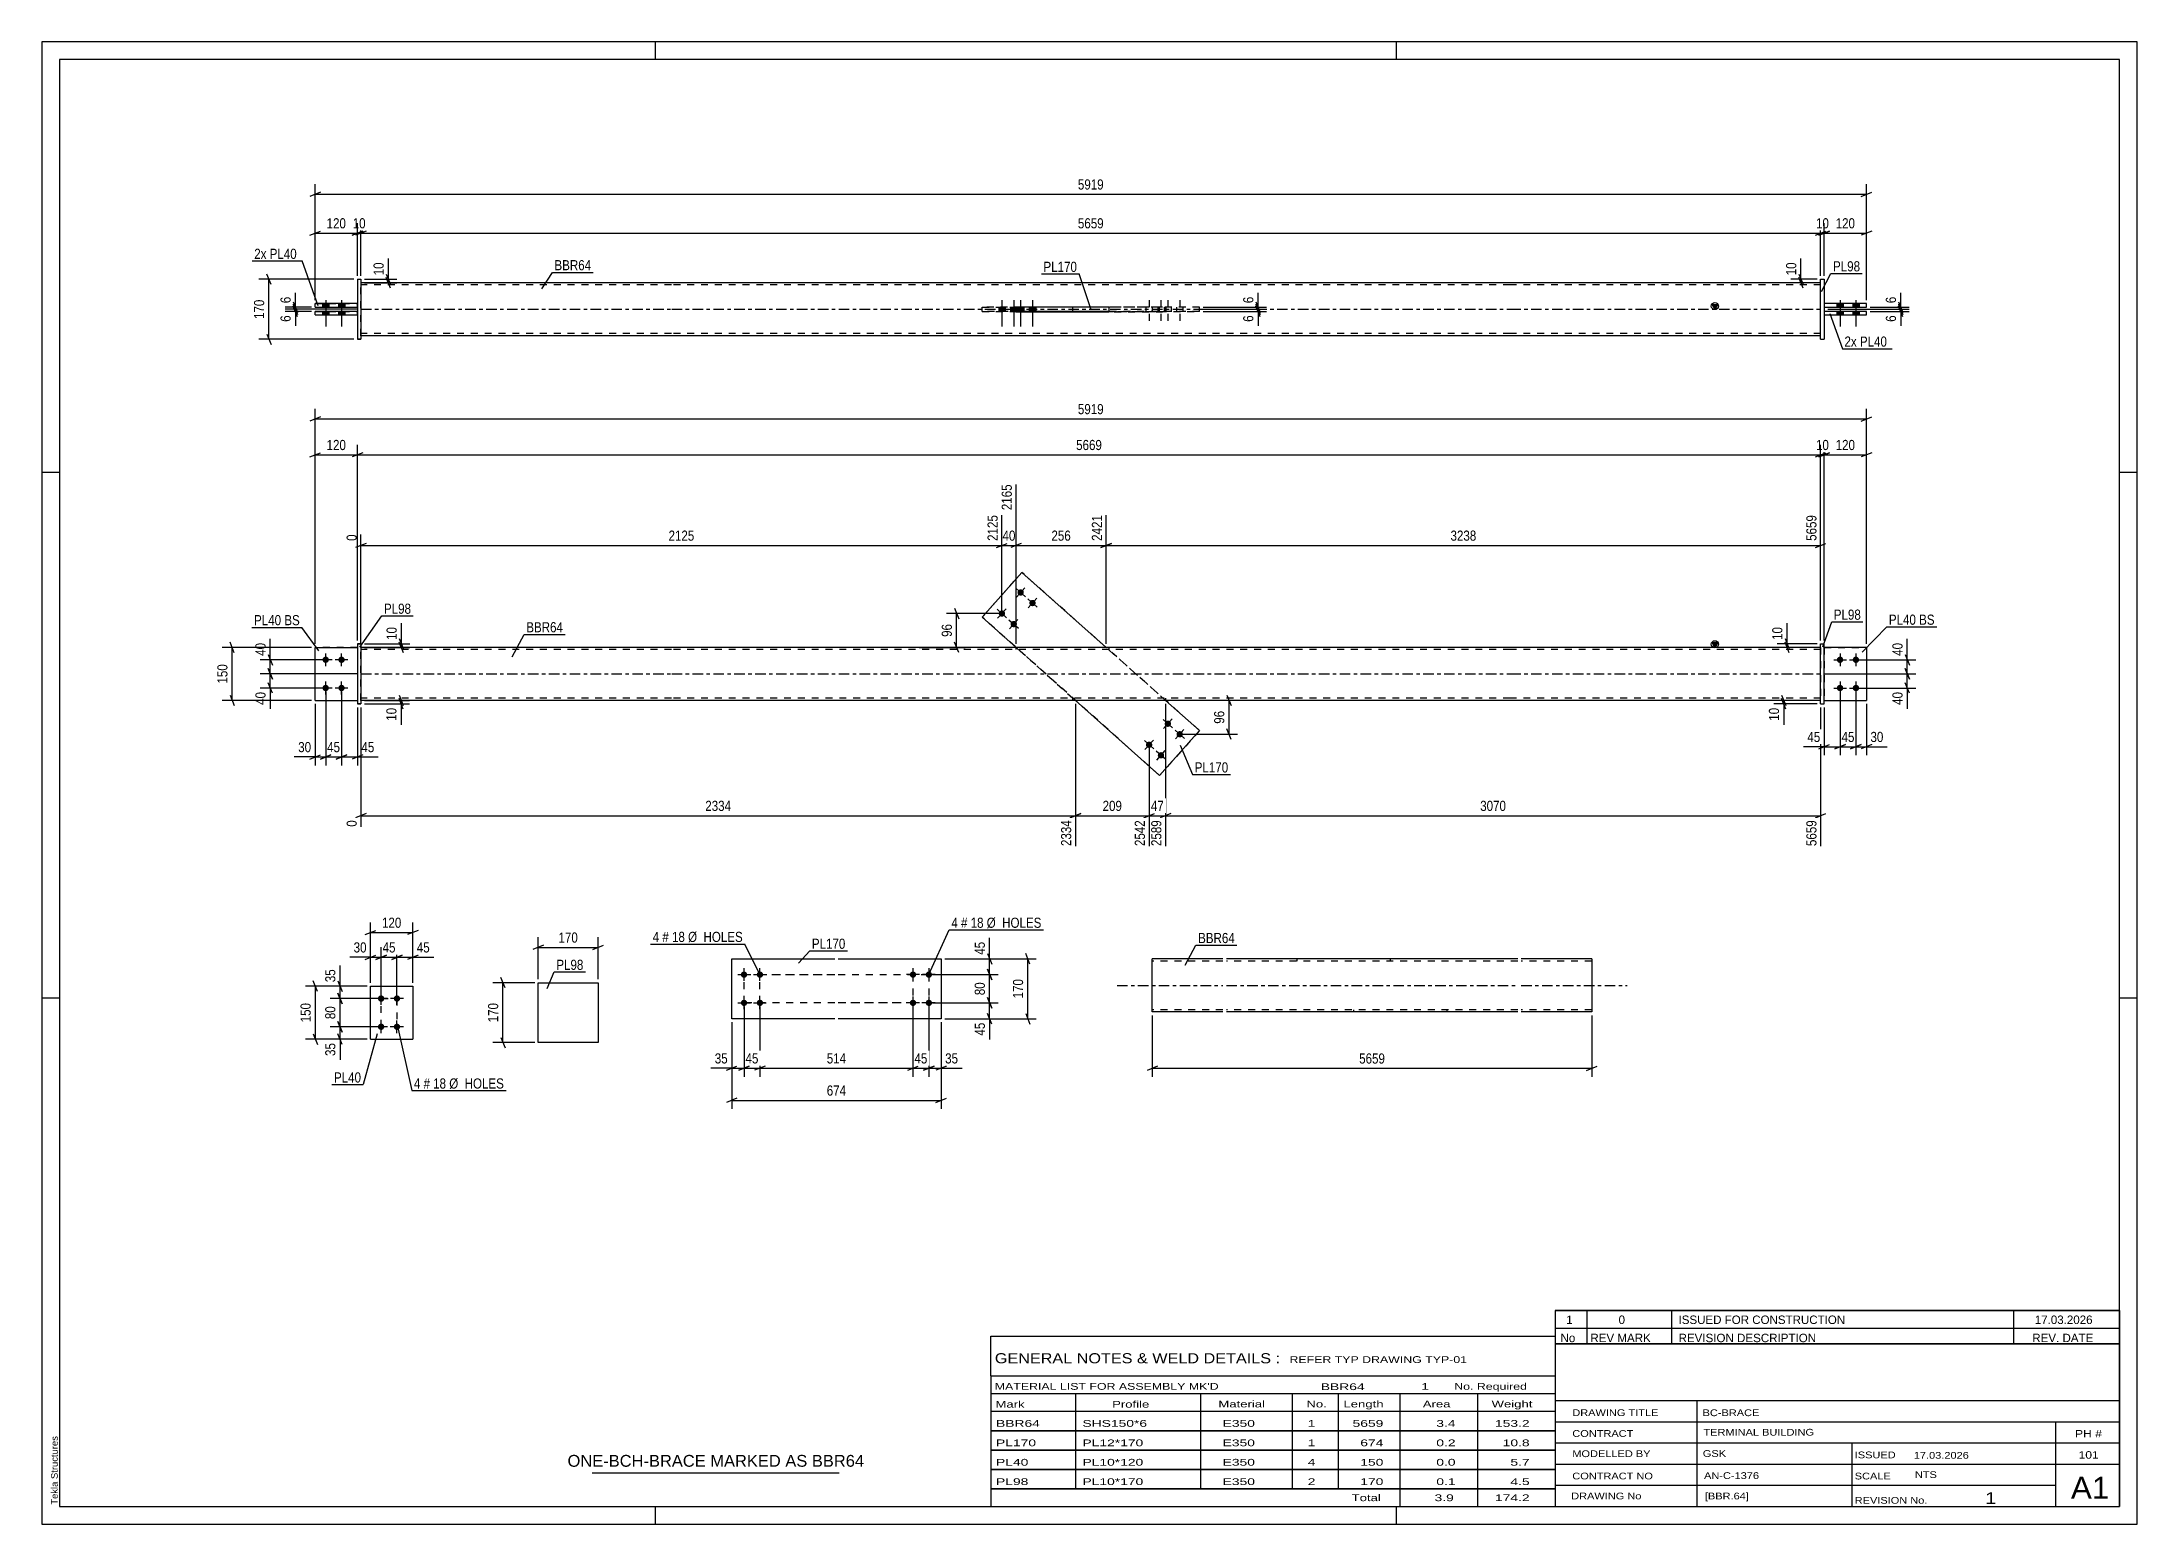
# Paper-space layout 'Layout1' of a CAD drawing. Header units: millimetres. Extents: x 0 to 594, y 0 to 420.
# The model-space entities are those that its viewports show. They can reach past a viewport. Long polylines and large blocks are cut down to what shows.
import ezdxf

# ---------------------------------------------------------------- set-up
doc = ezdxf.new("R2010")
doc.units = ezdxf.units.MM
doc.linetypes.add('DXK_LINE_DOT2', pattern=[3.9198, 1.9599, -1.9599])
doc.linetypes.add('DXK_LINE_DOT3', pattern=[5.9187, 2.979, -0.9799, 0.9799, -0.9799])
doc.layers.add('Viewport layer', color=7, linetype='Continuous', plot=False)
doc.styles.add('Arial', font='ARIAL.TTF', dxfattribs={"height": 0.2})
doc.styles.add('Arial Narrow', font='ARIALN.TTF', dxfattribs={"height": 0.2})

# ---------------------------------------------------------------- blocks, each defined once
blk = doc.blocks.new('Unknown-580873774-1128')
at = {"color": 5, "linetype": 'Continuous'}
for p, q in [((594, 420), (0, 420)), ((0, 420), (0, 0)), ((174, 415), (174, 420)), ((384, 415), (384, 420)), ((594, 0), (594, 420)), ((589, 415), (5, 415)), ((5, 415), (5, 5)), ((589, 5), (589, 415)), ((5, 298), (0, 298)), ((594, 298), (589, 298)), ((5, 149), (0, 149)), ((594, 149), (589, 149)), ((0, 0), (594, 0)), ((5, 5), (589, 5)), ((174, 0), (174, 5)), ((384, 0), (384, 5))]:
    blk.add_line(p, q, dxfattribs=at)
at = {"color": 174, "linetype": 'Continuous', "style": 'Arial'}
blk.add_text('Tekla Structures', height=1.9102, rotation=90, dxfattribs=at).set_placement((4.5, 5.5))
blk = doc.blocks.new('Part-580873774-3540 - 3539')
at = {"color": 2, "linetype": 'Continuous'}
for p, q in [((195.56, 160.2), (224.76, 160.2)), ((195.56, 143.2), (195.56, 160.2)), ((225.76, 160.2), (254.96, 160.2)), ((254.96, 160.2), (254.96, 143.2)), ((224.76, 143.2), (195.56, 143.2)), ((254.96, 143.2), (225.76, 143.2))]:
    blk.add_line(p, q, dxfattribs=at)
blk = doc.blocks.new('Bolt-580873774-3541 - 3539')
at = {"linetype": 'Continuous'}
for points in [[(246.96, 154.8, -1), (246.96, 156.6, -1)], [(251.46, 154.8, -1), (251.46, 156.6, -1)], [(246.96, 146.8, -1), (246.96, 148.6, -1)], [(251.46, 146.8, -1), (251.46, 148.6, -1)]]:
    blk.add_hatch(color=1, dxfattribs=at).paths.add_polyline_path(points)
at = {"color": 1, "linetype": 'Continuous'}
for p, q in [((248.76, 155.7), (245.16, 155.7)), ((246.96, 157.5), (246.96, 153.9)), ((253.26, 155.7), (249.66, 155.7)), ((251.46, 157.5), (251.46, 153.9)), ((246.96, 149.5), (246.96, 145.9)), ((251.46, 149.5), (251.46, 145.9)), ((248.76, 147.7), (245.16, 147.7)), ((253.26, 147.7), (249.66, 147.7))]:
    blk.add_line(p, q, dxfattribs=at)
blk = doc.blocks.new('Bolt-580873774-3542 - 3539')
at = {"linetype": 'Continuous'}
for points in [[(199.06, 156.6, -1), (199.06, 154.8, -1)], [(203.56, 156.6, -1), (203.56, 154.8, -1)], [(199.06, 148.6, -1), (199.06, 146.8, -1)], [(203.56, 148.6, -1), (203.56, 146.8, -1)]]:
    blk.add_hatch(color=1, dxfattribs=at).paths.add_polyline_path(points)
at = {"color": 1, "linetype": 'Continuous'}
for p, q in [((197.26, 155.7), (200.86, 155.7)), ((199.06, 153.9), (199.06, 157.5)), ((201.76, 155.7), (205.36, 155.7)), ((203.56, 153.9), (203.56, 157.5)), ((199.06, 145.9), (199.06, 149.5)), ((203.56, 145.9), (203.56, 149.5)), ((197.26, 147.7), (200.86, 147.7)), ((201.76, 147.7), (205.36, 147.7))]:
    blk.add_line(p, q, dxfattribs=at)
blk = doc.blocks.new('Bolt-580873774-2196 - 2162')
at = {"linetype": 'Continuous'}
for points in [[(96.17, 149.82), (96.35, 149.8), (96.53, 149.74), (96.7, 149.65), (96.83, 149.52), (96.95, 149.37), (97.02, 149.2), (97.06, 149.02), (97.06, 148.83), (97.02, 148.64), (96.95, 148.47), (96.83, 148.32), (96.7, 148.19), (96.53, 148.1), (96.35, 148.04), (96.17, 148.02), (95.98, 148.04), (95.8, 148.1), (95.64, 148.19), (95.5, 148.32), (95.39, 148.47), (95.31, 148.64), (95.27, 148.83), (95.27, 149.02), (95.31, 149.2), (95.39, 149.37), (95.5, 149.52), (95.64, 149.65), (95.8, 149.74), (95.98, 149.8)], [(100.67, 149.82), (100.85, 149.8), (101.03, 149.74), (101.2, 149.65), (101.33, 149.52), (101.45, 149.37), (101.52, 149.2), (101.56, 149.02), (101.56, 148.83), (101.52, 148.64), (101.45, 148.47), (101.33, 148.32), (101.2, 148.19), (101.03, 148.1), (100.85, 148.04), (100.67, 148.02), (100.48, 148.04), (100.3, 148.1), (100.14, 148.19), (100, 148.32), (99.89, 148.47), (99.81, 148.64), (99.77, 148.83), (99.77, 149.02), (99.81, 149.2), (99.89, 149.37), (100, 149.52), (100.14, 149.65), (100.3, 149.74), (100.48, 149.8)], [(96.17, 141.82), (96.35, 141.8), (96.53, 141.74), (96.7, 141.65), (96.83, 141.52), (96.95, 141.37), (97.02, 141.2), (97.06, 141.02), (97.06, 140.83), (97.02, 140.64), (96.95, 140.47), (96.83, 140.32), (96.7, 140.19), (96.53, 140.1), (96.35, 140.04), (96.17, 140.02), (95.98, 140.04), (95.8, 140.1), (95.64, 140.19), (95.5, 140.32), (95.39, 140.47), (95.31, 140.64), (95.27, 140.83), (95.27, 141.02), (95.31, 141.2), (95.39, 141.37), (95.5, 141.52), (95.64, 141.65), (95.8, 141.74), (95.98, 141.8)], [(100.67, 141.82), (100.85, 141.8), (101.03, 141.74), (101.2, 141.65), (101.33, 141.52), (101.45, 141.37), (101.52, 141.2), (101.56, 141.02), (101.56, 140.83), (101.52, 140.64), (101.45, 140.47), (101.33, 140.32), (101.2, 140.19), (101.03, 140.1), (100.85, 140.04), (100.67, 140.02), (100.48, 140.04), (100.3, 140.1), (100.14, 140.19), (100, 140.32), (99.89, 140.47), (99.81, 140.64), (99.77, 140.83), (99.77, 141.02), (99.81, 141.2), (99.89, 141.37), (100, 141.52), (100.14, 141.65), (100.3, 141.74), (100.48, 141.8)]]:
    blk.add_hatch(color=1, dxfattribs=at).paths.add_polyline_path(points)
at = {"color": 1, "linetype": 'Continuous'}
for p, q in [((97.97, 148.92), (94.37, 148.92)), ((96.17, 147.12), (96.17, 150.72)), ((102.47, 148.92), (98.87, 148.92)), ((100.67, 147.12), (100.67, 150.72)), ((96.17, 139.12), (96.17, 142.72)), ((100.67, 139.12), (100.67, 142.72)), ((97.97, 140.92), (94.37, 140.92)), ((102.47, 140.92), (98.87, 140.92))]:
    blk.add_line(p, q, dxfattribs=at)
blk = doc.blocks.new('Part-580873774-2201 - 2162')
at = {"color": 2, "linetype": 'Continuous'}
for p, q in [((93.17, 137.42), (93.17, 152.42)), ((93.17, 152.42), (105.17, 152.42)), ((105.17, 152.42), (105.17, 137.42)), ((93.17, 137.42), (93.17, 137.42)), ((93.17, 137.42), (105.17, 137.42)), ((105.17, 137.42), (105.17, 137.42))]:
    blk.add_line(p, q, dxfattribs=at)
at = {"color": 7, "linetype": 'DXK_LINE_DOT2'}
for p, q in [((93.17, 152.42), (105.17, 152.42)), ((93.17, 137.42), (105.17, 137.42))]:
    blk.add_line(p, q, dxfattribs=at)
blk = doc.blocks.new('Part-580873774-1696 - 1674')
at = {"color": 2, "linetype": 'Continuous'}
for p, q in [((77.45, 233.42), (77.45, 248.42)), ((77.45, 248.42), (89.45, 248.42)), ((77.45, 233.42), (77.45, 233.42)), ((77.45, 233.42), (89.45, 233.42))]:
    blk.add_line(p, q, dxfattribs=at)
at = {"color": 7, "linetype": 'DXK_LINE_DOT2'}
for p, q in [((89.45, 248.42), (77.45, 248.42)), ((89.45, 248.42), (89.45, 233.42)), ((77.45, 233.42), (77.45, 233.42)), ((77.45, 233.42), (89.45, 233.42)), ((89.45, 233.42), (89.45, 233.42))]:
    blk.add_line(p, q, dxfattribs=at)
blk = doc.blocks.new('Part-580873774-1680 - 1674')
at = {"linetype": 'Continuous'}
blk.add_hatch(color=2, dxfattribs=at).paths.add_polyline_path([(474.29, 248.42), (473.49, 249.82), (475.09, 249.82)])
at = {"color": 2, "linetype": 'Continuous'}
for p, q in [((474.29, 248.42), (473.49, 249.82)), ((473.49, 249.82), (475.09, 249.82)), ((475.09, 249.82), (474.29, 248.42)), ((178.45, 248.42), (90.45, 248.42)), ((416.19, 248.42), (178.55, 248.42)), ((504.29, 248.42), (416.29, 248.42)), ((178.45, 233.42), (90.45, 233.42)), ((416.19, 233.42), (178.55, 233.42)), ((504.29, 233.42), (416.29, 233.42))]:
    blk.add_line(p, q, dxfattribs=at)
at = {"color": 7, "linetype": 'DXK_LINE_DOT2'}
for p, q in [((90.45, 233.42), (90.45, 248.42)), ((178.45, 247.82), (90.45, 247.82)), ((416.19, 247.82), (178.55, 247.82)), ((276.07, 248.42), (276.07, 247.82)), ((302.5, 248.42), (302.5, 247.82)), ((504.29, 247.82), (416.29, 247.82)), ((504.29, 248.42), (504.29, 233.42)), ((178.45, 234.02), (90.45, 234.02)), ((416.19, 234.02), (178.55, 234.02)), ((292.24, 233.42), (292.24, 234.02)), ((318.67, 233.42), (318.67, 234.02)), ((504.29, 234.02), (416.29, 234.02))]:
    blk.add_line(p, q, dxfattribs=at)
at = {"color": 7, "linetype": 'DXK_LINE_DOT3'}
for p, q in [((90.45, 240.92), (178.45, 240.92)), ((178.55, 240.92), (416.19, 240.92)), ((416.29, 240.92), (504.29, 240.92))]:
    blk.add_line(p, q, dxfattribs=at)
at = {"color": 2, "linetype": 'Continuous'}
blk.add_circle((474.29, 249.32), 1, dxfattribs=at)
blk = doc.blocks.new('Part-580873774-1685 - 1674')
at = {"color": 2, "linetype": 'Continuous'}
for p, q in [((517.29, 248.42), (505.29, 248.42)), ((517.29, 248.42), (517.29, 248.42)), ((517.29, 248.42), (517.29, 233.42)), ((505.29, 233.42), (517.29, 233.42))]:
    blk.add_line(p, q, dxfattribs=at)
at = {"color": 7, "linetype": 'DXK_LINE_DOT2'}
for p, q in [((505.29, 248.42), (517.29, 248.42)), ((505.29, 248.42), (505.29, 248.42)), ((505.29, 248.42), (505.29, 233.42)), ((505.29, 233.42), (517.29, 233.42))]:
    blk.add_line(p, q, dxfattribs=at)
blk = doc.blocks.new('Part-580873774-1690 - 1674')
at = {"color": 7, "linetype": 'DXK_LINE_DOT2'}
for p, q in [((505.29, 248.42), (517.29, 248.42)), ((517.29, 248.42), (505.29, 248.42)), ((505.29, 248.42), (505.29, 248.42)), ((505.29, 248.42), (505.29, 233.42)), ((517.29, 248.42), (517.29, 248.42)), ((517.29, 248.42), (517.29, 233.42)), ((505.29, 233.42), (517.29, 233.42)), ((505.29, 233.42), (517.29, 233.42))]:
    blk.add_line(p, q, dxfattribs=at)
blk = doc.blocks.new('Part-580873774-1691 - 1674')
at = {"color": 2, "linetype": 'Continuous'}
for p, q in [((504.29, 249.42), (505.29, 249.42)), ((504.29, 232.42), (504.29, 249.42)), ((505.29, 232.42), (505.29, 249.42)), ((504.29, 232.42), (504.29, 232.42)), ((504.29, 232.42), (505.29, 232.42))]:
    blk.add_line(p, q, dxfattribs=at)
at = {"color": 7, "linetype": 'DXK_LINE_DOT2'}
for p, q in [((504.29, 249.42), (505.29, 249.42)), ((504.29, 232.42), (505.29, 232.42))]:
    blk.add_line(p, q, dxfattribs=at)
blk = doc.blocks.new('Bolt-580873774-1704 - 1674')
at = {"linetype": 'Continuous'}
for points in [[(318.62, 226.14), (318.49, 226.28), (318.4, 226.44), (318.34, 226.62), (318.32, 226.8), (318.34, 226.99), (318.4, 227.17), (318.49, 227.33), (318.61, 227.47), (318.77, 227.59), (318.94, 227.66), (319.12, 227.7), (319.31, 227.7), (319.49, 227.67), (319.67, 227.59), (319.82, 227.48), (319.95, 227.34), (320.04, 227.18), (320.1, 227), (320.12, 226.81), (320.1, 226.63), (320.04, 226.45), (319.95, 226.28), (319.83, 226.14), (319.67, 226.03), (319.5, 225.95), (319.32, 225.91), (319.13, 225.91), (318.95, 225.95), (318.77, 226.03)], [(313.3, 220.16), (313.17, 220.3), (313.08, 220.46), (313.02, 220.64), (313, 220.83), (313.02, 221.02), (313.07, 221.2), (313.17, 221.36), (313.29, 221.5), (313.44, 221.61), (313.62, 221.69), (313.8, 221.73), (313.99, 221.73), (314.17, 221.69), (314.34, 221.62), (314.5, 221.51), (314.62, 221.37), (314.72, 221.21), (314.78, 221.03), (314.8, 220.84), (314.78, 220.65), (314.72, 220.47), (314.63, 220.31), (314.5, 220.17), (314.35, 220.06), (314.18, 219.98), (314, 219.94), (313.81, 219.94), (313.62, 219.98), (313.45, 220.05)], [(321.98, 223.14), (321.85, 223.28), (321.76, 223.44), (321.7, 223.62), (321.68, 223.81), (321.7, 224), (321.76, 224.18), (321.85, 224.34), (321.97, 224.48), (322.13, 224.59), (322.3, 224.67), (322.48, 224.71), (322.67, 224.71), (322.85, 224.67), (323.03, 224.6), (323.18, 224.49), (323.31, 224.35), (323.4, 224.19), (323.46, 224.01), (323.48, 223.82), (323.46, 223.63), (323.4, 223.45), (323.31, 223.29), (323.19, 223.15), (323.03, 223.04), (322.86, 222.96), (322.68, 222.92), (322.49, 222.92), (322.31, 222.96), (322.13, 223.03)], [(316.66, 217.17), (316.53, 217.31), (316.44, 217.47), (316.38, 217.65), (316.36, 217.84), (316.38, 218.02), (316.43, 218.2), (316.53, 218.37), (316.65, 218.51), (316.8, 218.62), (316.98, 218.7), (317.16, 218.74), (317.35, 218.74), (317.53, 218.7), (317.7, 218.62), (317.86, 218.51), (317.98, 218.37), (318.08, 218.21), (318.14, 218.03), (318.16, 217.85), (318.14, 217.66), (318.08, 217.48), (317.99, 217.32), (317.86, 217.18), (317.71, 217.06), (317.54, 216.99), (317.36, 216.95), (317.17, 216.95), (316.98, 216.98), (316.81, 217.06)]]:
    blk.add_hatch(color=1, dxfattribs=at).paths.add_polyline_path(points)
at = {"color": 1, "linetype": 'Continuous'}
for p, q in [((320.56, 225.61), (317.88, 228.01)), ((318.02, 225.46), (320.42, 228.15)), ((315.24, 219.64), (312.55, 222.03)), ((312.7, 219.49), (315.1, 222.18)), ((323.92, 222.62), (321.24, 225.01)), ((321.38, 222.47), (323.78, 225.16)), ((318.6, 216.64), (315.91, 219.04)), ((316.06, 216.5), (318.46, 219.19))]:
    blk.add_line(p, q, dxfattribs=at)
blk = doc.blocks.new('Bolt-580873774-1705 - 1674')
at = {"linetype": 'Continuous'}
for points in [[(278.08, 264.67), (278.21, 264.53), (278.3, 264.36), (278.36, 264.19), (278.38, 264), (278.36, 263.81), (278.3, 263.63), (278.21, 263.47), (278.09, 263.33), (277.93, 263.22), (277.76, 263.14), (277.58, 263.1), (277.39, 263.1), (277.21, 263.14), (277.03, 263.21), (276.88, 263.32), (276.75, 263.46), (276.66, 263.62), (276.6, 263.8), (276.58, 263.99), (276.6, 264.18), (276.66, 264.35), (276.75, 264.52), (276.87, 264.66), (277.03, 264.77), (277.2, 264.85), (277.38, 264.89), (277.57, 264.89), (277.75, 264.85), (277.93, 264.78)], [(281.44, 261.67), (281.57, 261.53), (281.66, 261.37), (281.72, 261.19), (281.74, 261), (281.72, 260.82), (281.66, 260.64), (281.57, 260.47), (281.45, 260.33), (281.29, 260.22), (281.12, 260.15), (280.94, 260.11), (280.75, 260.1), (280.57, 260.14), (280.39, 260.22), (280.24, 260.33), (280.11, 260.47), (280.02, 260.63), (279.96, 260.81), (279.94, 261), (279.96, 261.18), (280.02, 261.36), (280.11, 261.53), (280.23, 261.67), (280.39, 261.78), (280.56, 261.85), (280.74, 261.89), (280.93, 261.9), (281.11, 261.86), (281.29, 261.78)], [(272.76, 258.69), (272.88, 258.55), (272.98, 258.39), (273.04, 258.21), (273.06, 258.02), (273.04, 257.84), (272.98, 257.66), (272.89, 257.49), (272.76, 257.35), (272.61, 257.24), (272.44, 257.17), (272.26, 257.13), (272.07, 257.12), (271.88, 257.16), (271.71, 257.24), (271.56, 257.35), (271.43, 257.49), (271.34, 257.65), (271.28, 257.83), (271.26, 258.02), (271.28, 258.2), (271.33, 258.38), (271.43, 258.55), (271.55, 258.69), (271.7, 258.8), (271.88, 258.87), (272.06, 258.91), (272.25, 258.92), (272.43, 258.88), (272.6, 258.8)], [(276.12, 255.7), (276.24, 255.56), (276.34, 255.4), (276.4, 255.22), (276.42, 255.03), (276.4, 254.84), (276.34, 254.66), (276.25, 254.5), (276.12, 254.36), (275.97, 254.25), (275.8, 254.17), (275.62, 254.13), (275.43, 254.13), (275.24, 254.17), (275.07, 254.24), (274.92, 254.35), (274.79, 254.49), (274.7, 254.66), (274.64, 254.83), (274.62, 255.02), (274.64, 255.21), (274.69, 255.39), (274.79, 255.55), (274.91, 255.69), (275.06, 255.8), (275.24, 255.88), (275.42, 255.92), (275.61, 255.92), (275.79, 255.88), (275.96, 255.81)]]:
    blk.add_hatch(color=1, dxfattribs=at).paths.add_polyline_path(points)
at = {"color": 1, "linetype": 'Continuous'}
for p, q in [((276.14, 265.19), (278.82, 262.8)), ((278.68, 265.34), (276.28, 262.65)), ((279.5, 262.2), (282.18, 259.8)), ((282.04, 262.34), (279.64, 259.66)), ((270.81, 259.22), (273.5, 256.82)), ((273.36, 259.36), (270.96, 256.68)), ((274.17, 256.22), (276.86, 253.83)), ((276.72, 256.37), (274.32, 253.68))]:
    blk.add_line(p, q, dxfattribs=at)
blk = doc.blocks.new('Bolt-580873774-1706 - 1674')
at = {"linetype": 'Continuous'}
for points in [[(80.45, 244.02), (80.26, 244.04), (80.09, 244.1), (79.92, 244.19), (79.78, 244.32), (79.67, 244.47), (79.6, 244.64), (79.56, 244.82), (79.56, 245.01), (79.6, 245.2), (79.67, 245.37), (79.78, 245.52), (79.92, 245.65), (80.09, 245.74), (80.26, 245.8), (80.45, 245.82), (80.64, 245.8), (80.82, 245.74), (80.98, 245.65), (81.12, 245.52), (81.23, 245.37), (81.31, 245.2), (81.35, 245.01), (81.35, 244.82), (81.31, 244.64), (81.23, 244.47), (81.12, 244.32), (80.98, 244.19), (80.82, 244.1), (80.64, 244.04)], [(84.95, 244.02), (84.76, 244.04), (84.59, 244.1), (84.42, 244.19), (84.28, 244.32), (84.17, 244.47), (84.1, 244.64), (84.06, 244.82), (84.06, 245.01), (84.1, 245.2), (84.17, 245.37), (84.28, 245.52), (84.42, 245.65), (84.59, 245.74), (84.76, 245.8), (84.95, 245.82), (85.14, 245.8), (85.32, 245.74), (85.48, 245.65), (85.62, 245.52), (85.73, 245.37), (85.81, 245.2), (85.85, 245.01), (85.85, 244.82), (85.81, 244.64), (85.73, 244.47), (85.62, 244.32), (85.48, 244.19), (85.32, 244.1), (85.14, 244.04)], [(80.45, 236.02), (80.26, 236.04), (80.09, 236.1), (79.92, 236.19), (79.78, 236.32), (79.67, 236.47), (79.6, 236.64), (79.56, 236.82), (79.56, 237.01), (79.6, 237.2), (79.67, 237.37), (79.78, 237.52), (79.92, 237.65), (80.09, 237.74), (80.26, 237.8), (80.45, 237.82), (80.64, 237.8), (80.82, 237.74), (80.98, 237.65), (81.12, 237.52), (81.23, 237.37), (81.31, 237.2), (81.35, 237.01), (81.35, 236.82), (81.31, 236.64), (81.23, 236.47), (81.12, 236.32), (80.98, 236.19), (80.82, 236.1), (80.64, 236.04)], [(84.95, 236.02), (84.76, 236.04), (84.59, 236.1), (84.42, 236.19), (84.28, 236.32), (84.17, 236.47), (84.1, 236.64), (84.06, 236.82), (84.06, 237.01), (84.1, 237.2), (84.17, 237.37), (84.28, 237.52), (84.42, 237.65), (84.59, 237.74), (84.76, 237.8), (84.95, 237.82), (85.14, 237.8), (85.32, 237.74), (85.48, 237.65), (85.62, 237.52), (85.73, 237.37), (85.81, 237.2), (85.85, 237.01), (85.85, 236.82), (85.81, 236.64), (85.73, 236.47), (85.62, 236.32), (85.48, 236.19), (85.32, 236.1), (85.14, 236.04)]]:
    blk.add_hatch(color=1, dxfattribs=at).paths.add_polyline_path(points)
at = {"color": 1, "linetype": 'Continuous'}
for p, q in [((82.25, 244.92), (78.65, 244.92)), ((80.45, 243.12), (80.45, 246.72)), ((86.75, 244.92), (83.15, 244.92)), ((84.95, 243.12), (84.95, 246.72)), ((80.45, 235.12), (80.45, 238.72)), ((84.95, 235.12), (84.95, 238.72)), ((82.25, 236.92), (78.65, 236.92)), ((86.75, 236.92), (83.15, 236.92))]:
    blk.add_line(p, q, dxfattribs=at)
blk = doc.blocks.new('Bolt-580873774-1707 - 1674')
at = {"linetype": 'Continuous'}
for points in [[(509.79, 245.82), (509.97, 245.8), (510.15, 245.74), (510.32, 245.65), (510.46, 245.52), (510.57, 245.37), (510.64, 245.2), (510.68, 245.01), (510.68, 244.82), (510.64, 244.64), (510.57, 244.47), (510.46, 244.32), (510.32, 244.19), (510.15, 244.1), (509.97, 244.04), (509.79, 244.02), (509.6, 244.04), (509.42, 244.1), (509.26, 244.19), (509.12, 244.32), (509.01, 244.47), (508.93, 244.64), (508.89, 244.82), (508.89, 245.01), (508.93, 245.2), (509.01, 245.37), (509.12, 245.52), (509.26, 245.65), (509.42, 245.74), (509.6, 245.8)], [(514.29, 245.82), (514.47, 245.8), (514.65, 245.74), (514.82, 245.65), (514.96, 245.52), (515.07, 245.37), (515.14, 245.2), (515.18, 245.01), (515.18, 244.82), (515.14, 244.64), (515.07, 244.47), (514.96, 244.32), (514.82, 244.19), (514.65, 244.1), (514.47, 244.04), (514.29, 244.02), (514.1, 244.04), (513.92, 244.1), (513.76, 244.19), (513.62, 244.32), (513.51, 244.47), (513.43, 244.64), (513.39, 244.82), (513.39, 245.01), (513.43, 245.2), (513.51, 245.37), (513.62, 245.52), (513.76, 245.65), (513.92, 245.74), (514.1, 245.8)], [(509.79, 237.82), (509.97, 237.8), (510.15, 237.74), (510.32, 237.65), (510.46, 237.52), (510.57, 237.37), (510.64, 237.2), (510.68, 237.01), (510.68, 236.82), (510.64, 236.64), (510.57, 236.47), (510.46, 236.32), (510.32, 236.19), (510.15, 236.1), (509.97, 236.04), (509.79, 236.02), (509.6, 236.04), (509.42, 236.1), (509.26, 236.19), (509.12, 236.32), (509.01, 236.47), (508.93, 236.64), (508.89, 236.82), (508.89, 237.01), (508.93, 237.2), (509.01, 237.37), (509.12, 237.52), (509.26, 237.65), (509.42, 237.74), (509.6, 237.8)], [(514.29, 237.82), (514.47, 237.8), (514.65, 237.74), (514.82, 237.65), (514.96, 237.52), (515.07, 237.37), (515.14, 237.2), (515.18, 237.01), (515.18, 236.82), (515.14, 236.64), (515.07, 236.47), (514.96, 236.32), (514.82, 236.19), (514.65, 236.1), (514.47, 236.04), (514.29, 236.02), (514.1, 236.04), (513.92, 236.1), (513.76, 236.19), (513.62, 236.32), (513.51, 236.47), (513.43, 236.64), (513.39, 236.82), (513.39, 237.01), (513.43, 237.2), (513.51, 237.37), (513.62, 237.52), (513.76, 237.65), (513.92, 237.74), (514.1, 237.8)]]:
    blk.add_hatch(color=1, dxfattribs=at).paths.add_polyline_path(points)
at = {"color": 1, "linetype": 'Continuous'}
for p, q in [((507.99, 244.92), (511.59, 244.92)), ((509.79, 246.72), (509.79, 243.12)), ((512.49, 244.92), (516.09, 244.92)), ((514.29, 246.72), (514.29, 243.12)), ((509.79, 238.72), (509.79, 235.12)), ((514.29, 238.72), (514.29, 235.12)), ((507.99, 236.92), (511.59, 236.92)), ((512.49, 236.92), (516.09, 236.92))]:
    blk.add_line(p, q, dxfattribs=at)
blk = doc.blocks.new('Part-580873774-1712 - 1674')
at = {"color": 2, "linetype": 'Continuous'}
for p, q in [((277.86, 269.68), (266.55, 256.99)), ((277.86, 269.68), (277.86, 269.68)), ((301.73, 248.42), (277.86, 269.68)), ((266.55, 256.99), (276.17, 248.42)), ((266.55, 256.99), (266.55, 256.99)), ((316.88, 212.15), (293.01, 233.42)), ((328.19, 224.85), (318.57, 233.42)), ((316.88, 212.15), (328.19, 224.85)), ((328.19, 224.85), (328.19, 224.85)), ((316.88, 212.15), (316.88, 212.15))]:
    blk.add_line(p, q, dxfattribs=at)
at = {"color": 7, "linetype": 'DXK_LINE_DOT2'}
for p, q in [((266.55, 256.99), (277.86, 269.68)), ((328.19, 224.85), (277.86, 269.68)), ((316.88, 212.15), (266.55, 256.99)), ((276.17, 248.42), (293.01, 233.42)), ((318.57, 233.42), (301.73, 248.42)), ((328.19, 224.85), (316.88, 212.15))]:
    blk.add_line(p, q, dxfattribs=at)
blk = doc.blocks.new('Part-580873774-1717 - 1674')
at = {"color": 2, "linetype": 'Continuous'}
for p, q in [((90.45, 249.42), (89.45, 249.42)), ((89.45, 249.42), (89.45, 232.42)), ((90.45, 249.42), (90.45, 249.42)), ((90.45, 249.42), (90.45, 232.42)), ((89.45, 232.42), (90.45, 232.42))]:
    blk.add_line(p, q, dxfattribs=at)
at = {"color": 7, "linetype": 'DXK_LINE_DOT2'}
for p, q in [((89.45, 249.42), (90.45, 249.42)), ((90.45, 232.42), (89.45, 232.42))]:
    blk.add_line(p, q, dxfattribs=at)
blk = doc.blocks.new('Part-580873774-1722 - 1674')
at = {"color": 7, "linetype": 'DXK_LINE_DOT2'}
for p, q in [((77.45, 233.42), (77.45, 248.42)), ((77.45, 248.42), (89.45, 248.42)), ((89.45, 248.42), (77.45, 248.42)), ((89.45, 248.42), (89.45, 233.42)), ((77.45, 233.42), (77.45, 233.42)), ((77.45, 233.42), (89.45, 233.42)), ((77.45, 233.42), (89.45, 233.42)), ((89.45, 233.42), (89.45, 233.42))]:
    blk.add_line(p, q, dxfattribs=at)
blk = doc.blocks.new('Part-580873774-1436 - 1365')
at = {"color": 2, "linetype": 'Continuous'}
for p, q in [((504.29, 352.73), (504.29, 352.73)), ((504.29, 335.73), (504.29, 352.73)), ((504.29, 352.73), (505.29, 352.73)), ((505.29, 352.73), (505.29, 352.73)), ((505.29, 352.73), (505.29, 335.73)), ((504.29, 335.73), (505.29, 335.73)), ((504.29, 335.73), (504.29, 335.73)), ((505.29, 335.73), (505.29, 335.73))]:
    blk.add_line(p, q, dxfattribs=at)
at = {"color": 7, "linetype": 'DXK_LINE_DOT2'}
for p, q in [((504.29, 352.73), (505.29, 352.73)), ((504.29, 335.73), (505.29, 335.73)), ((505.29, 335.73), (505.29, 335.73))]:
    blk.add_line(p, q, dxfattribs=at)
blk = doc.blocks.new('Part-580873774-1421 - 1365')
at = {"color": 2, "linetype": 'Continuous'}
for p, q in [((77.45, 342.63), (77.45, 343.63)), ((89.45, 343.63), (77.45, 343.63)), ((77.45, 342.63), (77.45, 342.63)), ((77.45, 342.63), (89.45, 342.63))]:
    blk.add_line(p, q, dxfattribs=at)
at = {"color": 7, "linetype": 'DXK_LINE_DOT2'}
for p, q in [((77.45, 343.63), (89.45, 343.63)), ((77.45, 342.63), (89.45, 342.63)), ((89.45, 342.63), (89.45, 343.63))]:
    blk.add_line(p, q, dxfattribs=at)
blk = doc.blocks.new('Bolt-580873774-1373 - 1365')
at = {"linetype": 'Continuous'}
for points in [[(510.69, 345.83), (508.89, 345.83), (508.89, 344.83), (510.69, 344.83)], [(510.69, 345.83), (508.89, 345.83), (508.89, 344.83), (510.69, 344.83)], [(515.19, 345.83), (513.39, 345.83), (513.39, 344.83), (515.19, 344.83)], [(515.19, 345.83), (513.39, 345.83), (513.39, 344.83), (515.19, 344.83)], [(510.69, 343.63), (508.89, 343.63), (508.89, 342.63), (510.69, 342.63)], [(510.69, 343.63), (508.89, 343.63), (508.89, 342.63), (510.69, 342.63)], [(515.19, 343.63), (513.39, 343.63), (513.39, 342.63), (515.19, 342.63)], [(515.19, 343.63), (513.39, 343.63), (513.39, 342.63), (515.19, 342.63)]]:
    blk.add_hatch(color=1, dxfattribs=at).paths.add_polyline_path(points)
at = {"color": 1, "linetype": 'Continuous'}
for p, q in [((508.89, 345.83), (508.89, 344.83)), ((508.89, 345.83), (508.89, 344.83)), ((509.79, 346.83), (509.79, 339.33)), ((509.79, 346.83), (509.79, 339.33)), ((510.69, 345.83), (510.69, 344.83)), ((510.69, 345.83), (510.69, 344.83)), ((513.39, 345.83), (513.39, 344.83)), ((513.39, 345.83), (513.39, 344.83)), ((514.29, 346.83), (514.29, 339.33)), ((514.29, 346.83), (514.29, 339.33)), ((515.19, 345.83), (515.19, 344.83)), ((515.19, 345.83), (515.19, 344.83)), ((508.89, 343.63), (508.89, 342.63)), ((508.89, 343.63), (508.89, 342.63)), ((510.69, 343.63), (510.69, 342.63)), ((510.69, 343.63), (510.69, 342.63)), ((513.39, 343.63), (513.39, 342.63)), ((513.39, 343.63), (513.39, 342.63)), ((515.19, 343.63), (515.19, 342.63)), ((515.19, 343.63), (515.19, 342.63))]:
    blk.add_line(p, q, dxfattribs=at)
blk = doc.blocks.new('Bolt-580873774-1438 - 1365')
at = {"color": 1, "linetype": 'DXK_LINE_DOT2'}
for p, q in [((313, 344.83), (313, 343.63)), ((313.9, 346.83), (313.9, 339.33)), ((314.8, 344.83), (314.8, 343.63)), ((316.36, 344.83), (316.36, 343.63)), ((317.26, 346.83), (317.26, 339.33)), ((318.16, 344.83), (318.16, 343.63)), ((318.32, 344.83), (318.32, 343.63)), ((319.22, 346.83), (319.22, 339.33)), ((320.12, 344.83), (320.12, 343.63)), ((321.68, 344.83), (321.68, 343.63)), ((322.58, 346.83), (322.58, 339.33)), ((323.48, 344.83), (323.48, 343.63))]:
    blk.add_line(p, q, dxfattribs=at)
blk = doc.blocks.new('Bolt-580873774-1374 - 1365')
at = {"linetype": 'Continuous'}
for points in [[(79.55, 344.83), (81.35, 344.83), (81.35, 345.83), (79.55, 345.83)], [(79.55, 344.83), (81.35, 344.83), (81.35, 345.83), (79.55, 345.83)], [(84.05, 344.83), (85.85, 344.83), (85.85, 345.83), (84.05, 345.83)], [(84.05, 344.83), (85.85, 344.83), (85.85, 345.83), (84.05, 345.83)], [(79.55, 342.63), (81.35, 342.63), (81.35, 343.63), (79.55, 343.63)], [(79.55, 342.63), (81.35, 342.63), (81.35, 343.63), (79.55, 343.63)], [(84.05, 342.63), (85.85, 342.63), (85.85, 343.63), (84.05, 343.63)], [(84.05, 342.63), (85.85, 342.63), (85.85, 343.63), (84.05, 343.63)]]:
    blk.add_hatch(color=1, dxfattribs=at).paths.add_polyline_path(points)
at = {"color": 1, "linetype": 'Continuous'}
for p, q in [((79.55, 345.83), (79.55, 344.83)), ((79.55, 345.83), (79.55, 344.83)), ((80.45, 346.83), (80.45, 339.33)), ((80.45, 346.83), (80.45, 339.33)), ((81.35, 345.83), (81.35, 344.83)), ((81.35, 345.83), (81.35, 344.83)), ((84.05, 345.83), (84.05, 344.83)), ((84.05, 345.83), (84.05, 344.83)), ((84.95, 346.83), (84.95, 339.33)), ((84.95, 346.83), (84.95, 339.33)), ((85.85, 345.83), (85.85, 344.83)), ((85.85, 345.83), (85.85, 344.83)), ((79.55, 343.63), (79.55, 342.63)), ((79.55, 343.63), (79.55, 342.63)), ((81.35, 343.63), (81.35, 342.63)), ((81.35, 343.63), (81.35, 342.63)), ((84.05, 343.63), (84.05, 342.63)), ((84.05, 343.63), (84.05, 342.63)), ((85.85, 343.63), (85.85, 342.63)), ((85.85, 343.63), (85.85, 342.63))]:
    blk.add_line(p, q, dxfattribs=at)
blk = doc.blocks.new('Part-580873774-1459 - 1365')
at = {"linetype": 'Continuous'}
blk.add_hatch(color=2, dxfattribs=at).paths.add_polyline_path([(474.29, 344.23), (473.49, 345.63), (475.09, 345.63)])
at = {"color": 2, "linetype": 'Continuous'}
for p, q in [((178.45, 351.73), (90.45, 351.73)), ((416.19, 351.73), (178.55, 351.73)), ((504.29, 351.73), (416.29, 351.73)), ((276.07, 344.83), (276.07, 344.93)), ((276.07, 344.93), (276.07, 344.93)), ((276.07, 344.93), (302.5, 344.93)), ((292.24, 344.93), (292.24, 344.83)), ((302.5, 344.93), (302.5, 343.53)), ((474.29, 344.23), (473.49, 345.63)), ((473.49, 345.63), (475.09, 345.63)), ((475.09, 345.63), (474.29, 344.23)), ((276.07, 343.63), (276.07, 343.53)), ((276.07, 343.53), (302.5, 343.53)), ((292.24, 343.53), (292.24, 343.63)), ((178.45, 336.73), (90.45, 336.73)), ((416.19, 336.73), (178.55, 336.73)), ((504.29, 336.73), (416.29, 336.73))]:
    blk.add_line(p, q, dxfattribs=at)
at = {"color": 7, "linetype": 'DXK_LINE_DOT2'}
for p, q in [((90.45, 336.73), (90.45, 351.73)), ((178.45, 351.13), (90.45, 351.13)), ((416.19, 351.13), (178.55, 351.13)), ((504.29, 351.13), (416.29, 351.13)), ((504.29, 336.73), (504.29, 351.73)), ((276.07, 343.63), (276.07, 344.93)), ((276.07, 344.93), (302.5, 344.93)), ((292.24, 344.93), (318.67, 344.93)), ((292.24, 344.93), (292.24, 344.93)), ((292.24, 344.93), (318.67, 344.93)), ((292.24, 344.83), (292.24, 344.93)), ((292.24, 343.63), (292.24, 344.83)), ((318.67, 344.93), (318.67, 343.53)), ((276.07, 343.53), (302.5, 343.53)), ((292.24, 343.53), (292.24, 343.53)), ((292.24, 343.53), (292.24, 343.53)), ((318.67, 343.53), (292.24, 343.53)), ((292.24, 343.53), (318.67, 343.53)), ((178.45, 337.33), (90.45, 337.33)), ((416.19, 337.33), (178.55, 337.33)), ((504.29, 337.33), (416.29, 337.33))]:
    blk.add_line(p, q, dxfattribs=at)
at = {"color": 7, "linetype": 'DXK_LINE_DOT3'}
for p, q in [((90.45, 344.23), (178.45, 344.23)), ((178.55, 344.23), (416.19, 344.23)), ((416.29, 344.23), (504.29, 344.23))]:
    blk.add_line(p, q, dxfattribs=at)
at = {"color": 2, "linetype": 'Continuous'}
blk.add_circle((474.29, 345.13), 1, dxfattribs=at)
blk = doc.blocks.new('Part-580873774-1416 - 1365')
at = {"color": 2, "linetype": 'Continuous'}
for p, q in [((77.45, 344.83), (77.45, 345.83)), ((89.45, 345.83), (77.45, 345.83)), ((77.45, 344.83), (77.45, 344.83)), ((77.45, 344.83), (89.45, 344.83))]:
    blk.add_line(p, q, dxfattribs=at)
at = {"color": 7, "linetype": 'DXK_LINE_DOT2'}
for p, q in [((77.45, 345.83), (89.45, 345.83)), ((77.45, 344.83), (89.45, 344.83)), ((89.45, 344.83), (89.45, 345.83))]:
    blk.add_line(p, q, dxfattribs=at)
blk = doc.blocks.new('Part-580873774-1464 - 1365')
at = {"color": 2, "linetype": 'Continuous'}
for p, q in [((517.29, 343.63), (505.29, 343.63)), ((505.29, 342.63), (517.29, 342.63)), ((517.29, 342.63), (517.29, 343.63))]:
    blk.add_line(p, q, dxfattribs=at)
at = {"color": 7, "linetype": 'DXK_LINE_DOT2'}
for p, q in [((505.29, 343.63), (505.29, 342.63)), ((517.29, 343.63), (505.29, 343.63)), ((505.29, 342.63), (517.29, 342.63))]:
    blk.add_line(p, q, dxfattribs=at)
blk = doc.blocks.new('Part-580873774-1400 - 1365')
at = {"color": 2, "linetype": 'Continuous'}
for p, q in [((266.55, 343.63), (266.55, 344.83)), ((277.86, 343.63), (277.86, 344.83)), ((302.5, 344.83), (277.86, 344.83)), ((302.5, 343.63), (277.86, 343.63))]:
    blk.add_line(p, q, dxfattribs=at)
at = {"color": 7, "linetype": 'DXK_LINE_DOT2'}
for p, q in [((316.88, 344.83), (266.55, 344.83)), ((266.55, 344.83), (277.86, 344.83)), ((328.19, 344.83), (302.5, 344.83)), ((316.88, 343.63), (316.88, 344.83)), ((328.19, 344.83), (316.88, 344.83)), ((328.19, 343.63), (328.19, 344.83)), ((266.55, 343.63), (316.88, 343.63)), ((277.86, 343.63), (266.55, 343.63)), ((328.19, 343.63), (302.5, 343.63)), ((316.88, 343.63), (328.19, 343.63))]:
    blk.add_line(p, q, dxfattribs=at)
blk = doc.blocks.new('Part-580873774-1401 - 1365')
at = {"color": 2, "linetype": 'Continuous'}
for p, q in [((89.45, 352.73), (90.45, 352.73)), ((89.45, 352.73), (89.45, 335.73)), ((90.45, 352.73), (90.45, 352.73)), ((90.45, 352.73), (90.45, 335.73)), ((90.45, 335.73), (89.45, 335.73)), ((89.45, 335.73), (89.45, 335.73))]:
    blk.add_line(p, q, dxfattribs=at)
at = {"color": 7, "linetype": 'DXK_LINE_DOT2'}
for p, q in [((89.45, 352.73), (90.45, 352.73)), ((89.45, 335.73), (90.45, 335.73)), ((89.45, 335.73), (89.45, 335.73))]:
    blk.add_line(p, q, dxfattribs=at)
blk = doc.blocks.new('Bolt-580873774-1439 - 1365')
at = {"linetype": 'Continuous'}
for points in [[(273.06, 344.83), (271.26, 344.83), (271.26, 343.63), (273.06, 343.63)], [(276.42, 344.83), (274.62, 344.83), (274.62, 343.63), (276.42, 343.63)], [(278.38, 344.83), (276.58, 344.83), (276.58, 343.63), (278.38, 343.63)], [(281.74, 344.83), (279.94, 344.83), (279.94, 343.63), (281.74, 343.63)]]:
    blk.add_hatch(color=1, dxfattribs=at).paths.add_polyline_path(points)
at = {"color": 1, "linetype": 'Continuous'}
for p, q in [((271.26, 344.83), (271.26, 343.63)), ((272.16, 346.83), (272.16, 339.33)), ((273.06, 344.83), (273.06, 343.63)), ((274.62, 344.83), (274.62, 343.63)), ((275.52, 346.83), (275.52, 339.33)), ((276.42, 344.83), (276.42, 343.63)), ((276.58, 344.83), (276.58, 343.63)), ((277.48, 346.83), (277.48, 339.33)), ((278.38, 344.83), (278.38, 343.63)), ((279.94, 344.83), (279.94, 343.63)), ((280.84, 346.83), (280.84, 339.33)), ((281.74, 344.83), (281.74, 343.63))]:
    blk.add_line(p, q, dxfattribs=at)
blk = doc.blocks.new('Part-580873774-1469 - 1365')
at = {"color": 2, "linetype": 'Continuous'}
for p, q in [((517.29, 345.83), (505.29, 345.83)), ((505.29, 344.83), (517.29, 344.83)), ((517.29, 344.83), (517.29, 345.83))]:
    blk.add_line(p, q, dxfattribs=at)
at = {"color": 7, "linetype": 'DXK_LINE_DOT2'}
for p, q in [((505.29, 345.83), (505.29, 344.83)), ((517.29, 345.83), (505.29, 345.83)), ((505.29, 344.83), (517.29, 344.83))]:
    blk.add_line(p, q, dxfattribs=at)
blk = doc.blocks.new('Part-580873774-2405 - 2399')
at = {"color": 2, "linetype": 'Continuous'}
for p, q in [((140.71, 153.42), (157.71, 153.42)), ((140.71, 136.42), (140.71, 153.42)), ((157.71, 153.42), (157.71, 136.42)), ((157.71, 136.42), (140.71, 136.42))]:
    blk.add_line(p, q, dxfattribs=at)
blk = doc.blocks.new('Part-580873774-2549 - 2543')
at = {"color": 2, "linetype": 'Continuous'}
for p, q in [((334.81, 160.15), (314.81, 160.15)), ((314.81, 145.24), (314.81, 160.15)), ((418.4, 160.15), (335.81, 160.15)), ((439.4, 160.15), (419.4, 160.15)), ((439.4, 160.15), (439.4, 160.06)), ((439.4, 160.06), (439.4, 158.95)), ((439.4, 158.95), (439.4, 145.15)), ((314.81, 145.15), (314.81, 145.24)), ((334.81, 145.15), (314.81, 145.15)), ((418.4, 145.15), (335.81, 145.15)), ((439.4, 145.15), (419.4, 145.15))]:
    blk.add_line(p, q, dxfattribs=at)
at = {"color": 7, "linetype": 'DXK_LINE_DOT2'}
for p, q in [((334.81, 159.55), (314.81, 159.55)), ((418.4, 159.55), (335.81, 159.55)), ((355.81, 160.15), (355.81, 159.55)), ((382.24, 160.15), (382.24, 159.55)), ((439.4, 159.55), (419.4, 159.55)), ((439.4, 159.8), (439.4, 158.95)), ((314.81, 145.75), (314.81, 145.79)), ((334.81, 145.75), (314.81, 145.75)), ((314.81, 145.15), (314.81, 145.15)), ((418.4, 145.75), (335.81, 145.75)), ((371.97, 145.15), (371.97, 145.75)), ((398.4, 145.15), (398.4, 145.75)), ((439.4, 145.75), (419.4, 145.75)), ((439.4, 145.79), (439.4, 145.89)), ((439.4, 145.75), (439.4, 145.79)), ((439.4, 145.75), (439.4, 145.79))]:
    blk.add_line(p, q, dxfattribs=at)
at = {"color": 7, "linetype": 'DXK_LINE_DOT3'}
for p, q in [((304.81, 152.65), (334.81, 152.65)), ((335.81, 152.65), (418.4, 152.65)), ((419.4, 152.65), (449.4, 152.65))]:
    blk.add_line(p, q, dxfattribs=at)
blk = doc.blocks.new('Rectangle-580873774-3718 - 3539')
at = {"color": 1, "linetype": 'DXK_LINE_DOT2'}
for p, q in [((199.06, 155.7), (224.76, 155.7)), ((199.06, 147.7), (199.06, 155.7)), ((225.76, 155.7), (251.46, 155.7)), ((251.46, 155.7), (251.46, 147.7)), ((224.76, 147.7), (199.06, 147.7)), ((251.46, 147.7), (225.76, 147.7))]:
    blk.add_line(p, q, dxfattribs=at)
blk = doc.blocks.new('Rectangle-580873774-2385 - 2162')
at = {"color": 1, "linetype": 'DXK_LINE_DOT2'}
blk.add_lwpolyline([(96.17, 148.92), (100.67, 148.92), (100.67, 140.92), (96.17, 140.92), (96.17, 148.92)], close=True, dxfattribs=at)
blk = doc.blocks.new('Rectangle-580873774-3728 - 3539')
at = {"color": 1, "linetype": 'DXK_LINE_DOT2'}
for p, q in [((203.56, 155.7), (224.76, 155.7)), ((203.56, 147.7), (203.56, 155.7)), ((225.76, 155.7), (246.96, 155.7)), ((246.96, 155.7), (246.96, 147.7)), ((224.76, 147.7), (203.56, 147.7)), ((246.96, 147.7), (225.76, 147.7))]:
    blk.add_line(p, q, dxfattribs=at)
blk = doc.blocks.new('StraightDimension-580873774-3547 - 3539')
at = {"color": 7, "linetype": 'Continuous'}
for p, q in [((251.46, 146.7), (251.46, 126.78)), ((254.96, 142.2), (254.96, 126.78)), ((249.96, 128.58), (252.96, 129.78)), ((251.46, 129.18), (254.96, 129.18)), ((256.46, 129.78), (253.46, 128.58))]:
    blk.add_line(p, q, dxfattribs=at)
at = {"color": 0}
blk.add_wipeout([(260.34, 129.93), (260.34, 134.13), (255.48, 134.13), (255.48, 129.93)], dxfattribs=at)
at = {"color": 7, "linetype": 'Continuous'}
blk.add_line((254.96, 129.18), (260.86, 129.18), dxfattribs=at)
blk.add_line((254.96, 129.18), (260.86, 129.18), dxfattribs=at)
at = {"color": 3, "style": 'Arial Narrow'}
blk.add_text('35', height=2.863, dxfattribs=at).set_placement((256.08, 130.53))
blk = doc.blocks.new('StraightDimension-580873774-3548 - 3539')
at = {"color": 7, "linetype": 'Continuous'}
for p, q in [((246.96, 146.7), (246.96, 126.78)), ((251.46, 146.7), (251.46, 126.78)), ((245.46, 128.58), (248.46, 129.78)), ((246.96, 129.18), (251.46, 129.18)), ((252.96, 129.78), (249.96, 128.58))]:
    blk.add_line(p, q, dxfattribs=at)
at = {"color": 0}
blk.add_wipeout([(251.63, 129.93), (251.63, 134.13), (246.78, 134.13), (246.78, 129.93)], dxfattribs=at)
at = {"color": 3, "style": 'Arial Narrow'}
blk.add_text('45', height=2.863, dxfattribs=at).set_placement((247.38, 130.53))
blk = doc.blocks.new('StraightDimension-580873774-3549 - 3539')
at = {"color": 7, "linetype": 'Continuous'}
for p, q in [((203.56, 146.7), (203.56, 126.78)), ((246.96, 146.7), (246.96, 126.78)), ((205.06, 129.78), (202.06, 128.58)), ((203.56, 129.18), (246.96, 129.18)), ((245.46, 128.58), (248.46, 129.78))]:
    blk.add_line(p, q, dxfattribs=at)
at = {"color": 0}
blk.add_wipeout([(228.6, 129.93), (228.6, 134.13), (221.91, 134.13), (221.91, 129.93)], dxfattribs=at)
at = {"color": 3, "style": 'Arial Narrow'}
blk.add_text('514', height=2.863, dxfattribs=at).set_placement((222.51, 130.53))
blk = doc.blocks.new('StraightDimension-580873774-3550 - 3539')
at = {"color": 7, "linetype": 'Continuous'}
for p, q in [((199.06, 146.7), (199.06, 126.78)), ((203.56, 146.7), (203.56, 126.78)), ((197.56, 128.58), (200.56, 129.78)), ((199.06, 129.18), (203.56, 129.18)), ((205.06, 129.78), (202.06, 128.58))]:
    blk.add_line(p, q, dxfattribs=at)
at = {"color": 0}
blk.add_wipeout([(203.73, 129.93), (203.73, 134.13), (198.88, 134.13), (198.88, 129.93)], dxfattribs=at)
at = {"color": 3, "style": 'Arial Narrow'}
blk.add_text('45', height=2.863, dxfattribs=at).set_placement((199.48, 130.53))
blk = doc.blocks.new('StraightDimension-580873774-3551 - 3539')
at = {"color": 7, "linetype": 'Continuous'}
for p, q in [((199.06, 146.7), (199.06, 126.78)), ((195.56, 142.2), (195.56, 126.78)), ((194.06, 128.58), (197.06, 129.78)), ((195.56, 129.18), (199.06, 129.18)), ((200.56, 129.78), (197.56, 128.58))]:
    blk.add_line(p, q, dxfattribs=at)
at = {"color": 0}
blk.add_wipeout([(195.03, 129.93), (195.03, 134.13), (190.17, 134.13), (190.17, 129.93)], dxfattribs=at)
at = {"color": 7, "linetype": 'Continuous'}
blk.add_line((195.56, 129.18), (189.65, 129.18), dxfattribs=at)
blk.add_line((195.56, 129.18), (189.65, 129.18), dxfattribs=at)
at = {"color": 3, "style": 'Arial Narrow'}
blk.add_text('35', height=2.863, dxfattribs=at).set_placement((190.77, 130.53))
blk = doc.blocks.new('StraightDimension-580873774-3567 - 3539')
at = {"color": 7, "linetype": 'Continuous'}
for p, q in [((195.56, 142.2), (195.56, 117.67)), ((254.96, 142.2), (254.96, 117.67)), ((197.06, 120.67), (194.06, 119.47)), ((195.56, 120.07), (254.96, 120.07)), ((253.46, 119.47), (256.46, 120.67))]:
    blk.add_line(p, q, dxfattribs=at)
at = {"color": 0}
blk.add_wipeout([(228.6, 120.82), (228.6, 125.02), (221.91, 125.02), (221.91, 120.82)], dxfattribs=at)
at = {"color": 3, "style": 'Arial Narrow'}
blk.add_text('674', height=2.863, dxfattribs=at).set_placement((222.51, 121.42))
blk = doc.blocks.new('StraightDimension-580873774-3587 - 3539')
at = {"color": 7, "linetype": 'Continuous'}
for p, q in [((280.12, 158.7), (278.92, 161.7)), ((255.96, 160.2), (281.92, 160.2)), ((279.52, 143.2), (279.52, 160.2)), ((255.96, 143.2), (281.92, 143.2)), ((278.92, 144.7), (280.12, 141.7))]:
    blk.add_line(p, q, dxfattribs=at)
at = {"color": 0}
blk.add_wipeout([(278.77, 155.04), (274.57, 155.04), (274.57, 148.36), (278.77, 148.36)], dxfattribs=at)
at = {"color": 3, "style": 'Arial Narrow'}
blk.add_text('170', height=2.863, rotation=90.00021, dxfattribs=at).set_placement((278.17, 148.96))
blk = doc.blocks.new('StraightDimension-580873774-3696 - 3539')
at = {"color": 7, "linetype": 'Continuous'}
for p, q in [((268.08, 161.7), (269.28, 158.7)), ((252.46, 155.7), (271.08, 155.7)), ((255.96, 160.2), (271.08, 160.2)), ((269.28, 154.2), (268.08, 157.2)), ((268.68, 155.7), (268.68, 160.2))]:
    blk.add_line(p, q, dxfattribs=at)
at = {"color": 0}
blk.add_wipeout([(267.93, 165.58), (263.73, 165.58), (263.73, 160.73), (267.93, 160.73)], dxfattribs=at)
at = {"color": 7, "linetype": 'Continuous'}
blk.add_line((268.68, 160.2), (268.68, 166.11), dxfattribs=at)
blk.add_line((268.68, 160.2), (268.68, 166.11), dxfattribs=at)
at = {"color": 3, "style": 'Arial Narrow'}
blk.add_text('45', height=2.863, rotation=90.00021, dxfattribs=at).set_placement((267.33, 161.33))
blk = doc.blocks.new('StraightDimension-580873774-3697 - 3539')
at = {"color": 7, "linetype": 'Continuous'}
for p, q in [((252.46, 155.7), (271.08, 155.7)), ((268.08, 157.2), (269.28, 154.2)), ((268.68, 147.7), (268.68, 155.7)), ((269.28, 146.2), (268.08, 149.2)), ((252.46, 147.7), (271.08, 147.7))]:
    blk.add_line(p, q, dxfattribs=at)
at = {"color": 0}
blk.add_wipeout([(267.93, 154.13), (263.73, 154.13), (263.73, 149.27), (267.93, 149.27)], dxfattribs=at)
at = {"color": 3, "style": 'Arial Narrow'}
blk.add_text('80', height=2.863, rotation=90.00021, dxfattribs=at).set_placement((267.33, 149.87))
blk = doc.blocks.new('StraightDimension-580873774-3698 - 3539')
at = {"color": 7, "linetype": 'Continuous'}
for p, q in [((268.08, 149.2), (269.28, 146.2)), ((252.46, 147.7), (271.08, 147.7)), ((255.96, 143.2), (271.08, 143.2)), ((269.28, 141.7), (268.08, 144.7)), ((268.68, 143.2), (268.68, 147.7))]:
    blk.add_line(p, q, dxfattribs=at)
at = {"color": 0}
blk.add_wipeout([(267.93, 142.68), (263.73, 142.68), (263.73, 137.82), (267.93, 137.82)], dxfattribs=at)
at = {"color": 7, "linetype": 'Continuous'}
blk.add_line((268.68, 143.2), (268.68, 137.29), dxfattribs=at)
blk.add_line((268.68, 143.2), (268.68, 137.29), dxfattribs=at)
at = {"color": 3, "style": 'Arial Narrow'}
blk.add_text('45', height=2.863, rotation=90.00021, dxfattribs=at).set_placement((267.33, 138.42))
blk = doc.blocks.new('StraightDimension-580873774-2291 - 2162')
at = {"color": 7, "linetype": 'Continuous'}
for p, q in [((95.17, 148.92), (81.69, 148.92)), ((83.94, 150.42), (85.14, 147.42)), ((84.54, 140.92), (84.54, 148.92)), ((95.17, 140.92), (81.69, 140.92)), ((85.14, 139.42), (83.94, 142.42))]:
    blk.add_line(p, q, dxfattribs=at)
at = {"color": 0}
blk.add_wipeout([(83.79, 147.35), (79.59, 147.35), (79.59, 142.49), (83.79, 142.49)], dxfattribs=at)
at = {"color": 3, "style": 'Arial Narrow'}
blk.add_text('80', height=2.863, rotation=90.00021, dxfattribs=at).set_placement((83.19, 143.09))
blk = doc.blocks.new('StraightDimension-580873774-2301 - 2162')
at = {"color": 7, "linetype": 'Continuous'}
for p, q in [((95.17, 140.92), (81.69, 140.92)), ((92.17, 137.42), (81.69, 137.42)), ((83.94, 142.42), (85.14, 139.42)), ((85.14, 135.92), (83.94, 138.92)), ((84.54, 137.42), (84.54, 140.92))]:
    blk.add_line(p, q, dxfattribs=at)
at = {"color": 0}
blk.add_wipeout([(83.79, 136.9), (79.59, 136.9), (79.59, 132.04), (83.79, 132.04)], dxfattribs=at)
at = {"color": 7, "linetype": 'Continuous'}
blk.add_line((84.54, 137.42), (84.54, 131.52), dxfattribs=at)
blk.add_line((84.54, 137.42), (84.54, 131.52), dxfattribs=at)
at = {"color": 3, "style": 'Arial Narrow'}
blk.add_text('35', height=2.863, rotation=90.00021, dxfattribs=at).set_placement((83.19, 132.64))
blk = doc.blocks.new('StraightDimension-580873774-2278 - 2162')
at = {"color": 7, "linetype": 'Continuous'}
for p, q in [((92.17, 152.42), (81.69, 152.42)), ((95.17, 148.92), (81.69, 148.92)), ((83.94, 153.92), (85.14, 150.92)), ((85.14, 147.42), (83.94, 150.42)), ((84.54, 148.92), (84.54, 152.42))]:
    blk.add_line(p, q, dxfattribs=at)
at = {"color": 0}
blk.add_wipeout([(83.79, 157.8), (79.59, 157.8), (79.59, 152.95), (83.79, 152.95)], dxfattribs=at)
at = {"color": 7, "linetype": 'Continuous'}
blk.add_line((84.54, 152.42), (84.54, 158.33), dxfattribs=at)
blk.add_line((84.54, 152.42), (84.54, 158.33), dxfattribs=at)
at = {"color": 3, "style": 'Arial Narrow'}
blk.add_text('35', height=2.863, rotation=90.00021, dxfattribs=at).set_placement((83.19, 153.55))
blk = doc.blocks.new('StraightDimension-580873774-2315 - 2162')
at = {"color": 7, "linetype": 'Continuous'}
for p, q in [((92.17, 152.42), (74.69, 152.42)), ((78.14, 150.92), (76.94, 153.92)), ((77.54, 137.42), (77.54, 152.42)), ((92.17, 137.42), (74.69, 137.42)), ((76.94, 138.92), (78.14, 135.92))]:
    blk.add_line(p, q, dxfattribs=at)
at = {"color": 0}
blk.add_wipeout([(76.79, 148.26), (72.59, 148.26), (72.59, 141.58), (76.79, 141.58)], dxfattribs=at)
at = {"color": 3, "style": 'Arial Narrow'}
blk.add_text('150', height=2.863, rotation=90.00021, dxfattribs=at).set_placement((76.19, 142.18))
blk = doc.blocks.new('StraightDimension-580873774-2332 - 2162')
at = {"color": 7, "linetype": 'Continuous'}
for p, q in [((99.17, 160.03), (102.17, 161.23)), ((100.67, 149.92), (100.67, 163.48)), ((100.67, 160.63), (105.17, 160.63)), ((106.67, 161.23), (103.67, 160.03)), ((105.17, 153.42), (105.17, 163.48))]:
    blk.add_line(p, q, dxfattribs=at)
at = {"color": 0}
blk.add_wipeout([(110.55, 161.38), (110.55, 165.58), (105.69, 165.58), (105.69, 161.38)], dxfattribs=at)
at = {"color": 7, "linetype": 'Continuous'}
blk.add_line((105.17, 160.63), (111.07, 160.63), dxfattribs=at)
blk.add_line((105.17, 160.63), (111.07, 160.63), dxfattribs=at)
at = {"color": 3, "style": 'Arial Narrow'}
blk.add_text('45', height=2.863, dxfattribs=at).set_placement((106.29, 161.98))
blk = doc.blocks.new('StraightDimension-580873774-2345 - 2162')
at = {"color": 7, "linetype": 'Continuous'}
for p, q in [((94.67, 160.03), (97.67, 161.23)), ((96.17, 149.92), (96.17, 163.48)), ((96.17, 160.63), (100.67, 160.63)), ((102.17, 161.23), (99.17, 160.03)), ((100.67, 149.92), (100.67, 163.48))]:
    blk.add_line(p, q, dxfattribs=at)
at = {"color": 0}
blk.add_wipeout([(100.84, 161.38), (100.84, 165.58), (95.99, 165.58), (95.99, 161.38)], dxfattribs=at)
at = {"color": 3, "style": 'Arial Narrow'}
blk.add_text('45', height=2.863, dxfattribs=at).set_placement((96.59, 161.98))
blk = doc.blocks.new('StraightDimension-580873774-2355 - 2162')
at = {"color": 7, "linetype": 'Continuous'}
for p, q in [((91.67, 160.03), (94.67, 161.23)), ((93.17, 153.42), (93.17, 163.48)), ((93.17, 160.63), (96.17, 160.63)), ((97.67, 161.23), (94.67, 160.03)), ((96.17, 149.92), (96.17, 163.48))]:
    blk.add_line(p, q, dxfattribs=at)
at = {"color": 0}
blk.add_wipeout([(92.64, 161.38), (92.64, 165.58), (87.78, 165.58), (87.78, 161.38)], dxfattribs=at)
at = {"color": 7, "linetype": 'Continuous'}
blk.add_line((93.17, 160.63), (87.26, 160.63), dxfattribs=at)
blk.add_line((93.17, 160.63), (87.26, 160.63), dxfattribs=at)
at = {"color": 3, "style": 'Arial Narrow'}
blk.add_text('30', height=2.863, dxfattribs=at).set_placement((88.38, 161.98))
blk = doc.blocks.new('StraightDimension-580873774-2369 - 2162')
at = {"color": 7, "linetype": 'Continuous'}
for p, q in [((91.67, 167.03), (94.67, 168.23)), ((93.17, 153.42), (93.17, 170.48)), ((93.17, 167.63), (105.17, 167.63)), ((106.67, 168.23), (103.67, 167.03)), ((105.17, 153.42), (105.17, 170.48))]:
    blk.add_line(p, q, dxfattribs=at)
at = {"color": 0}
blk.add_wipeout([(102.51, 168.38), (102.51, 172.58), (95.82, 172.58), (95.82, 168.38)], dxfattribs=at)
at = {"color": 3, "style": 'Arial Narrow'}
blk.add_text('120', height=2.863, dxfattribs=at).set_placement((96.42, 168.98))
blk = doc.blocks.new('StraightDimension-580873774-1818 - 1674')
at = {"color": 7, "linetype": 'Continuous'}
for p, q in [((80.45, 235.92), (80.45, 214.99)), ((84.95, 235.92), (84.95, 214.99)), ((78.95, 216.79), (81.95, 217.99)), ((80.45, 217.39), (84.95, 217.39)), ((86.45, 217.99), (83.45, 216.79))]:
    blk.add_line(p, q, dxfattribs=at)
at = {"color": 0}
blk.add_wipeout([(85.13, 218.14), (85.13, 222.34), (80.27, 222.34), (80.27, 218.14)], dxfattribs=at)
at = {"color": 3, "style": 'Arial Narrow'}
blk.add_text('45', height=2.863, dxfattribs=at).set_placement((80.87, 218.74))
blk = doc.blocks.new('StraightDimension-580873774-1931 - 1674')
at = {"color": 7, "linetype": 'Continuous'}
for p, q in [((503.29, 233.42), (490.98, 233.42)), ((503.29, 232.42), (490.98, 232.42)), ((493.23, 234.92), (494.43, 231.92)), ((494.43, 230.92), (493.23, 233.92)), ((493.83, 232.42), (493.83, 233.42))]:
    blk.add_line(p, q, dxfattribs=at)
at = {"color": 0}
blk.add_wipeout([(493.08, 231.89), (488.88, 231.89), (488.88, 227.04), (493.08, 227.04)], dxfattribs=at)
at = {"color": 7, "linetype": 'Continuous'}
blk.add_line((493.83, 232.42), (493.83, 226.51), dxfattribs=at)
blk.add_line((493.83, 232.42), (493.83, 226.51), dxfattribs=at)
at = {"color": 3, "style": 'Arial Narrow'}
blk.add_text('10', height=2.863, rotation=90.00021, dxfattribs=at).set_placement((492.48, 227.64))
blk = doc.blocks.new('StraightDimension-580873774-2031 - 1674')
at = {"color": 7, "linetype": 'Continuous'}
for p, q in [((494.18, 250.92), (495.38, 247.92)), ((495.38, 246.92), (494.18, 249.92)), ((503.29, 249.42), (491.93, 249.42)), ((503.29, 248.42), (491.93, 248.42)), ((494.78, 248.42), (494.78, 249.42))]:
    blk.add_line(p, q, dxfattribs=at)
at = {"color": 0}
blk.add_wipeout([(494.03, 254.8), (489.83, 254.8), (489.83, 249.94), (494.03, 249.94)], dxfattribs=at)
at = {"color": 7, "linetype": 'Continuous'}
blk.add_line((494.78, 249.42), (494.78, 255.32), dxfattribs=at)
blk.add_line((494.78, 249.42), (494.78, 255.32), dxfattribs=at)
at = {"color": 3, "style": 'Arial Narrow'}
blk.add_text('10', height=2.863, rotation=90.00021, dxfattribs=at).set_placement((493.43, 250.54))
blk = doc.blocks.new('StraightDimension-580873774-1825 - 1674')
at = {"color": 7, "linetype": 'Continuous'}
for p, q in [((84.95, 235.92), (84.95, 214.99)), ((89.45, 231.42), (89.45, 214.99)), ((83.45, 216.79), (86.45, 217.99)), ((84.95, 217.39), (89.45, 217.39)), ((90.95, 217.99), (87.95, 216.79))]:
    blk.add_line(p, q, dxfattribs=at)
at = {"color": 0}
blk.add_wipeout([(94.83, 218.14), (94.83, 222.34), (89.98, 222.34), (89.98, 218.14)], dxfattribs=at)
at = {"color": 7, "linetype": 'Continuous'}
blk.add_line((89.45, 217.39), (95.36, 217.39), dxfattribs=at)
blk.add_line((89.45, 217.39), (95.36, 217.39), dxfattribs=at)
at = {"color": 3, "style": 'Arial Narrow'}
blk.add_text('45', height=2.863, dxfattribs=at).set_placement((90.58, 218.74))
blk = doc.blocks.new('StraightDimension-580873774-2012 - 1674')
at = {"color": 7, "linetype": 'Continuous'}
for p, q in [((505.29, 240.92), (531.25, 240.92)), ((528.25, 242.42), (529.45, 239.42)), ((529.45, 235.42), (528.25, 238.42)), ((528.85, 236.92), (528.85, 240.92)), ((515.29, 236.92), (531.25, 236.92))]:
    blk.add_line(p, q, dxfattribs=at)
at = {"color": 0}
blk.add_wipeout([(528.1, 236.39), (523.9, 236.39), (523.9, 231.54), (528.1, 231.54)], dxfattribs=at)
at = {"color": 7, "linetype": 'Continuous'}
blk.add_line((528.85, 236.92), (528.85, 231.01), dxfattribs=at)
blk.add_line((528.85, 236.92), (528.85, 231.01), dxfattribs=at)
at = {"color": 3, "style": 'Arial Narrow'}
blk.add_text('40', height=2.863, rotation=90.00021, dxfattribs=at).set_placement((527.5, 232.14))
blk = doc.blocks.new('StraightDimension-580873774-2026 - 1674')
at = {"color": 7, "linetype": 'Continuous'}
for p, q in [((271.16, 258.02), (256.47, 258.02)), ((258.72, 259.52), (259.92, 256.52)), ((259.32, 248.44), (259.32, 258.02)), ((259.92, 246.94), (258.72, 249.94)), ((248.71, 248.44), (261.72, 248.44))]:
    blk.add_line(p, q, dxfattribs=at)
at = {"color": 0}
blk.add_wipeout([(258.57, 255.66), (254.37, 255.66), (254.37, 250.8), (258.57, 250.8)], dxfattribs=at)
at = {"color": 3, "style": 'Arial Narrow'}
blk.add_text('96', height=2.863, rotation=90.00021, dxfattribs=at).set_placement((257.97, 251.4))
blk = doc.blocks.new('StraightDimension-580873774-1781 - 1674')
at = {"color": 7, "linetype": 'Continuous'}
for p, q in [((276.17, 249.42), (276.17, 294.62)), ((272.16, 259.02), (272.16, 285.92)), ((270.66, 276.71), (273.66, 277.91)), ((272.16, 277.31), (276.17, 277.31)), ((277.67, 277.91), (274.67, 276.71))]:
    blk.add_line(p, q, dxfattribs=at)
at = {"color": 0, "linetype": 'Continuous'}
blk.add_wipeout([(275.57, 295.22), (271.37, 295.22), (271.37, 286.71), (275.57, 286.71)], dxfattribs=at)
at = {"color": 0}
blk.add_wipeout([(276.59, 278.06), (276.59, 282.26), (271.74, 282.26), (271.74, 278.06)], dxfattribs=at)
at = {"color": 3, "linetype": 'Continuous', "style": 'Arial Narrow'}
blk.add_text('2165', height=2.863, rotation=90.00021, dxfattribs=at).set_placement((274.97, 287.31))
at = {"color": 3, "style": 'Arial Narrow'}
blk.add_text('40', height=2.863, dxfattribs=at).set_placement((272.34, 278.66))
blk = doc.blocks.new('StraightDimension-580873774-1988 - 1674')
at = {"color": 7, "linetype": 'Continuous'}
for p, q in [((379.09, 233.42), (333.7, 233.42)), ((335.95, 234.92), (337.15, 231.92)), ((336.55, 223.81), (336.55, 233.42)), ((323.58, 223.81), (338.95, 223.81)), ((337.15, 222.31), (335.95, 225.31))]:
    blk.add_line(p, q, dxfattribs=at)
at = {"color": 0}
blk.add_wipeout([(335.8, 231.04), (331.6, 231.04), (331.6, 226.19), (335.8, 226.19)], dxfattribs=at)
at = {"color": 3, "style": 'Arial Narrow'}
blk.add_text('96', height=2.863, rotation=90.00021, dxfattribs=at).set_placement((335.2, 226.79))
blk = doc.blocks.new('StraightDimension-580873774-1731 - 1674')
at = {"color": 7, "linetype": 'Continuous'}
for p, q in [((77.45, 249.42), (77.45, 316.02)), ((517.29, 249.42), (517.29, 316.02)), ((78.95, 313.77), (75.95, 312.57)), ((77.45, 313.17), (517.29, 313.17)), ((515.79, 312.57), (518.79, 313.77))]:
    blk.add_line(p, q, dxfattribs=at)
at = {"color": 0}
blk.add_wipeout([(301.63, 313.92), (301.63, 318.12), (293.11, 318.12), (293.11, 313.92)], dxfattribs=at)
at = {"color": 3, "style": 'Arial Narrow'}
blk.add_text('5919', height=2.863, dxfattribs=at).set_placement((293.71, 314.52))
blk = doc.blocks.new('StraightDimension-580873774-1833 - 1674')
at = {"color": 7, "linetype": 'Continuous'}
for p, q in [((318.57, 232.42), (318.57, 192.13)), ((504.29, 231.42), (504.29, 192.13)), ((320.07, 201.34), (317.07, 200.14)), ((318.57, 200.74), (504.29, 200.74)), ((502.79, 200.14), (505.79, 201.34))]:
    blk.add_line(p, q, dxfattribs=at)
at = {"color": 0}
blk.add_wipeout([(415.68, 201.49), (415.68, 205.69), (407.17, 205.69), (407.17, 201.49)], dxfattribs=at)
at = {"color": 0, "linetype": 'Continuous'}
blk.add_wipeout([(503.69, 200.04), (499.49, 200.04), (499.49, 191.53), (503.69, 191.53)], dxfattribs=at)
at = {"color": 3, "style": 'Arial Narrow'}
blk.add_text('3070', height=2.863, dxfattribs=at).set_placement((407.77, 202.09))
at = {"color": 3, "linetype": 'Continuous', "style": 'Arial Narrow'}
blk.add_text('5659', height=2.863, rotation=90.00021, dxfattribs=at).set_placement((503.09, 192.13))
blk = doc.blocks.new('StraightDimension-580873774-1745 - 1674')
at = {"color": 7, "linetype": 'Continuous'}
for p, q in [((301.73, 249.42), (301.73, 285.92)), ((504.29, 250.42), (504.29, 285.92)), ((303.23, 277.91), (300.23, 276.71)), ((301.73, 277.31), (504.29, 277.31)), ((502.79, 276.71), (505.79, 277.91))]:
    blk.add_line(p, q, dxfattribs=at)
at = {"color": 0, "linetype": 'Continuous'}
blk.add_wipeout([(503.69, 286.52), (499.49, 286.52), (499.49, 278.01), (503.69, 278.01)], dxfattribs=at)
at = {"color": 0}
blk.add_wipeout([(407.26, 278.06), (407.26, 282.26), (398.75, 282.26), (398.75, 278.06)], dxfattribs=at)
at = {"color": 3, "linetype": 'Continuous', "style": 'Arial Narrow'}
blk.add_text('5659', height=2.863, rotation=90.00021, dxfattribs=at).set_placement((503.09, 278.61))
at = {"color": 3, "style": 'Arial Narrow'}
blk.add_text('3238', height=2.863, dxfattribs=at).set_placement((399.35, 278.66))
blk = doc.blocks.new('StraightDimension-580873774-1808 - 1674')
at = {"color": 7, "linetype": 'Continuous'}
for p, q in [((77.45, 232.42), (77.45, 214.99)), ((80.45, 235.92), (80.45, 214.99)), ((75.95, 216.79), (78.95, 217.99)), ((77.45, 217.39), (80.45, 217.39)), ((81.95, 217.99), (78.95, 216.79))]:
    blk.add_line(p, q, dxfattribs=at)
at = {"color": 0}
blk.add_wipeout([(76.93, 218.14), (76.93, 222.34), (72.07, 222.34), (72.07, 218.14)], dxfattribs=at)
at = {"color": 7, "linetype": 'Continuous'}
blk.add_line((77.45, 217.39), (71.55, 217.39), dxfattribs=at)
blk.add_line((77.45, 217.39), (71.55, 217.39), dxfattribs=at)
at = {"color": 3, "style": 'Arial Narrow'}
blk.add_text('30', height=2.863, dxfattribs=at).set_placement((72.67, 218.74))
blk = doc.blocks.new('StraightDimension-580873774-1759 - 1674')
at = {"color": 7, "linetype": 'Continuous'}
for p, q in [((276.17, 249.42), (276.17, 294.62)), ((301.73, 249.42), (301.73, 285.92)), ((277.67, 277.91), (274.67, 276.71)), ((276.17, 277.31), (301.73, 277.31)), ((300.23, 276.71), (303.23, 277.91))]:
    blk.add_line(p, q, dxfattribs=at)
at = {"color": 0, "linetype": 'Continuous'}
blk.add_wipeout([(301.13, 286.52), (296.93, 286.52), (296.93, 278.01), (301.13, 278.01)], dxfattribs=at)
at = {"color": 0}
blk.add_wipeout([(292.29, 278.06), (292.29, 282.26), (285.61, 282.26), (285.61, 278.06)], dxfattribs=at)
at = {"color": 3, "linetype": 'Continuous', "style": 'Arial Narrow'}
blk.add_text('2421', height=2.863, rotation=90.00021, dxfattribs=at).set_placement((300.53, 278.61))
at = {"color": 3, "style": 'Arial Narrow'}
blk.add_text('256', height=2.863, dxfattribs=at).set_placement((286.21, 278.66))
blk = doc.blocks.new('StraightDimension-580873774-1797 - 1674')
at = {"color": 7, "linetype": 'Continuous'}
for p, q in [((272.16, 259.02), (272.16, 285.92)), ((90.45, 249.42), (90.45, 280.44)), ((91.95, 277.91), (88.95, 276.71)), ((90.45, 277.31), (272.16, 277.31)), ((270.66, 276.71), (273.66, 277.91))]:
    blk.add_line(p, q, dxfattribs=at)
at = {"color": 0, "linetype": 'Continuous'}
for points in [[(271.56, 286.52), (267.36, 286.52), (267.36, 278.01), (271.56, 278.01)], [(89.85, 281.04), (85.65, 281.04), (85.65, 278.01), (89.85, 278.01)]]:
    blk.add_wipeout(points, dxfattribs=at)
at = {"color": 0}
blk.add_wipeout([(185.56, 278.06), (185.56, 282.26), (177.05, 282.26), (177.05, 278.06)], dxfattribs=at)
at = {"color": 3, "linetype": 'Continuous', "style": 'Arial Narrow'}
for s, height, p in [('2125', 2.863, (270.96, 278.61)), ('0', 2.86, (89.25, 278.61))]:
    blk.add_text(s, height=height, rotation=90.00021, dxfattribs=at).set_placement(p)
at = {"color": 3, "style": 'Arial Narrow'}
blk.add_text('2125', height=2.863, dxfattribs=at).set_placement((177.65, 278.66))
blk = doc.blocks.new('StraightDimension-580873774-1845 - 1674')
at = {"color": 7, "linetype": 'Continuous'}
for p, q in [((318.57, 232.42), (318.57, 192.13)), ((313.9, 219.83), (313.9, 192.13)), ((312.4, 200.14), (315.4, 201.34)), ((313.9, 200.74), (318.57, 200.74)), ((320.07, 201.34), (317.07, 200.14))]:
    blk.add_line(p, q, dxfattribs=at)
at = {"color": 0}
blk.add_wipeout([(318.66, 201.49), (318.66, 205.69), (313.8, 205.69), (313.8, 201.49)], dxfattribs=at)
at = {"color": 0, "linetype": 'Continuous'}
blk.add_wipeout([(317.97, 200.04), (313.77, 200.04), (313.77, 191.53), (317.97, 191.53)], dxfattribs=at)
at = {"color": 3, "style": 'Arial Narrow'}
blk.add_text('47', height=2.863, dxfattribs=at).set_placement((314.4, 202.09))
at = {"color": 3, "linetype": 'Continuous', "style": 'Arial Narrow'}
blk.add_text('2589', height=2.863, rotation=90.00021, dxfattribs=at).set_placement((317.37, 192.13))
blk = doc.blocks.new('StraightDimension-580873774-2058 - 1674')
at = {"color": 7, "linetype": 'Continuous'}
for p, q in [((503.79, 302.4), (506.79, 303.6)), ((505.29, 250.42), (505.29, 305.85)), ((505.29, 303), (517.29, 303)), ((518.79, 303.6), (515.79, 302.4)), ((517.29, 249.42), (517.29, 305.85))]:
    blk.add_line(p, q, dxfattribs=at)
at = {"color": 0}
blk.add_wipeout([(514.63, 303.75), (514.63, 307.95), (507.94, 307.95), (507.94, 303.75)], dxfattribs=at)
at = {"color": 3, "style": 'Arial Narrow'}
blk.add_text('120', height=2.863, dxfattribs=at).set_placement((508.54, 304.35))
blk = doc.blocks.new('StraightDimension-580873774-1859 - 1674')
at = {"color": 7, "linetype": 'Continuous'}
for p, q in [((293.01, 232.42), (293.01, 192.13)), ((313.9, 219.83), (313.9, 192.13)), ((294.51, 201.34), (291.51, 200.14)), ((293.01, 200.74), (313.9, 200.74)), ((312.4, 200.14), (315.4, 201.34))]:
    blk.add_line(p, q, dxfattribs=at)
at = {"color": 0}
blk.add_wipeout([(306.8, 201.49), (306.8, 205.69), (300.11, 205.69), (300.11, 201.49)], dxfattribs=at)
at = {"color": 3, "style": 'Arial Narrow'}
blk.add_text('209', height=2.863, dxfattribs=at).set_placement((300.71, 202.09))
at = {"color": 0, "linetype": 'Continuous'}
blk.add_wipeout([(313.3, 200.04), (309.1, 200.04), (309.1, 191.53), (313.3, 191.53)], dxfattribs=at)
at = {"color": 3, "linetype": 'Continuous', "style": 'Arial Narrow'}
blk.add_text('2542', height=2.863, rotation=90.00021, dxfattribs=at).set_placement((312.7, 192.13))
blk = doc.blocks.new('StraightDimension-580873774-1873 - 1674')
at = {"color": 7, "linetype": 'Continuous'}
for p, q in [((293.01, 232.42), (293.01, 192.13)), ((90.45, 231.42), (90.45, 197.61)), ((91.95, 201.34), (88.95, 200.14)), ((90.45, 200.74), (293.01, 200.74)), ((291.51, 200.14), (294.51, 201.34))]:
    blk.add_line(p, q, dxfattribs=at)
at = {"color": 0}
blk.add_wipeout([(195.99, 201.49), (195.99, 205.69), (187.47, 205.69), (187.47, 201.49)], dxfattribs=at)
at = {"color": 0, "linetype": 'Continuous'}
for points in [[(89.85, 200.04), (85.65, 200.04), (85.65, 197.01), (89.85, 197.01)], [(292.41, 200.04), (288.21, 200.04), (288.21, 191.53), (292.41, 191.53)]]:
    blk.add_wipeout(points, dxfattribs=at)
at = {"color": 3, "style": 'Arial Narrow'}
blk.add_text('2334', height=2.863, dxfattribs=at).set_placement((188.07, 202.09))
at = {"color": 3, "linetype": 'Continuous', "style": 'Arial Narrow'}
for s, height, p in [('0', 2.86, (89.25, 197.61)), ('2334', 2.863, (291.81, 192.13))]:
    blk.add_text(s, height=height, rotation=90.00021, dxfattribs=at).set_placement(p)
blk = doc.blocks.new('StraightDimension-580873774-1950 - 1674')
at = {"color": 7, "linetype": 'Continuous'}
for p, q in [((509.79, 235.92), (509.79, 217.87)), ((514.29, 235.92), (514.29, 217.87)), ((508.29, 219.67), (511.29, 220.87)), ((509.79, 220.27), (514.29, 220.27)), ((515.79, 220.87), (512.79, 219.67))]:
    blk.add_line(p, q, dxfattribs=at)
at = {"color": 0}
blk.add_wipeout([(514.46, 221.02), (514.46, 225.22), (509.61, 225.22), (509.61, 221.02)], dxfattribs=at)
at = {"color": 3, "style": 'Arial Narrow'}
blk.add_text('45', height=2.863, dxfattribs=at).set_placement((510.21, 221.62))
blk = doc.blocks.new('StraightDimension-580873774-1886 - 1674')
at = {"color": 7, "linetype": 'Continuous'}
for p, q in [((91.45, 233.42), (104.26, 233.42)), ((91.45, 232.42), (104.26, 232.42)), ((101.26, 234.92), (102.46, 231.92)), ((102.46, 230.92), (101.26, 233.92)), ((101.86, 232.42), (101.86, 233.42))]:
    blk.add_line(p, q, dxfattribs=at)
at = {"color": 0}
blk.add_wipeout([(101.11, 231.89), (96.91, 231.89), (96.91, 227.04), (101.11, 227.04)], dxfattribs=at)
at = {"color": 7, "linetype": 'Continuous'}
blk.add_line((101.86, 232.42), (101.86, 226.51), dxfattribs=at)
blk.add_line((101.86, 232.42), (101.86, 226.51), dxfattribs=at)
at = {"color": 3, "style": 'Arial Narrow'}
blk.add_text('10', height=2.863, rotation=90.00021, dxfattribs=at).set_placement((100.51, 227.64))
blk = doc.blocks.new('StraightDimension-580873774-1895 - 1674')
at = {"color": 7, "linetype": 'Continuous'}
for p, q in [((101.33, 250.92), (102.53, 247.92)), ((102.53, 246.92), (101.33, 249.92)), ((91.45, 249.42), (104.33, 249.42)), ((91.45, 248.42), (104.33, 248.42)), ((101.93, 248.42), (101.93, 249.42))]:
    blk.add_line(p, q, dxfattribs=at)
at = {"color": 0}
blk.add_wipeout([(101.18, 254.8), (96.98, 254.8), (96.98, 249.94), (101.18, 249.94)], dxfattribs=at)
at = {"color": 7, "linetype": 'Continuous'}
blk.add_line((101.93, 249.42), (101.93, 255.32), dxfattribs=at)
blk.add_line((101.93, 249.42), (101.93, 255.32), dxfattribs=at)
at = {"color": 3, "style": 'Arial Narrow'}
blk.add_text('10', height=2.863, rotation=90.00021, dxfattribs=at).set_placement((100.58, 250.54))
blk = doc.blocks.new('StraightDimension-580873774-2053 - 1674')
at = {"color": 7, "linetype": 'Continuous'}
for p, q in [((502.79, 302.4), (505.79, 303.6)), ((506.79, 303.6), (503.79, 302.4)), ((504.29, 250.42), (504.29, 305.85)), ((504.29, 303), (505.29, 303)), ((505.29, 250.42), (505.29, 305.85))]:
    blk.add_line(p, q, dxfattribs=at)
at = {"color": 0}
blk.add_wipeout([(507.21, 303.75), (507.21, 307.95), (502.36, 307.95), (502.36, 303.75)], dxfattribs=at)
at = {"color": 3, "style": 'Arial Narrow'}
blk.add_text('10', height=2.863, dxfattribs=at).set_placement((502.96, 304.35))
blk = doc.blocks.new('StraightDimension-580873774-1904 - 1674')
at = {"color": 7, "linetype": 'Continuous'}
for p, q in [((79.45, 244.92), (61.9, 244.92)), ((64.15, 246.42), (65.35, 243.42)), ((64.75, 240.92), (64.75, 244.92)), ((89.45, 240.92), (61.9, 240.92)), ((65.35, 239.42), (64.15, 242.42))]:
    blk.add_line(p, q, dxfattribs=at)
at = {"color": 0}
blk.add_wipeout([(64, 250.3), (59.8, 250.3), (59.8, 245.44), (64, 245.44)], dxfattribs=at)
at = {"color": 7, "linetype": 'Continuous'}
blk.add_line((64.75, 244.92), (64.75, 250.82), dxfattribs=at)
blk.add_line((64.75, 244.92), (64.75, 250.82), dxfattribs=at)
at = {"color": 3, "style": 'Arial Narrow'}
blk.add_text('40', height=2.863, rotation=90.00021, dxfattribs=at).set_placement((63.4, 246.04))
blk = doc.blocks.new('StraightDimension-580873774-1917 - 1674')
at = {"color": 7, "linetype": 'Continuous'}
for p, q in [((89.45, 240.92), (61.9, 240.92)), ((64.15, 242.42), (65.35, 239.42)), ((65.35, 235.42), (64.15, 238.42)), ((64.75, 236.92), (64.75, 240.92)), ((79.45, 236.92), (61.9, 236.92))]:
    blk.add_line(p, q, dxfattribs=at)
at = {"color": 0}
blk.add_wipeout([(64, 236.39), (59.8, 236.39), (59.8, 231.54), (64, 231.54)], dxfattribs=at)
at = {"color": 7, "linetype": 'Continuous'}
blk.add_line((64.75, 236.92), (64.75, 231.01), dxfattribs=at)
blk.add_line((64.75, 236.92), (64.75, 231.01), dxfattribs=at)
at = {"color": 3, "style": 'Arial Narrow'}
blk.add_text('40', height=2.863, rotation=90.00021, dxfattribs=at).set_placement((63.4, 232.14))
blk = doc.blocks.new('StraightDimension-580873774-1940 - 1674')
at = {"color": 7, "linetype": 'Continuous'}
for p, q in [((509.79, 235.92), (509.79, 217.87)), ((505.29, 231.42), (505.29, 217.87)), ((503.79, 219.67), (506.79, 220.87)), ((505.29, 220.27), (509.79, 220.27)), ((511.29, 220.87), (508.29, 219.67))]:
    blk.add_line(p, q, dxfattribs=at)
at = {"color": 0}
blk.add_wipeout([(504.76, 221.02), (504.76, 225.22), (499.91, 225.22), (499.91, 221.02)], dxfattribs=at)
at = {"color": 7, "linetype": 'Continuous'}
blk.add_line((505.29, 220.27), (499.38, 220.27), dxfattribs=at)
blk.add_line((505.29, 220.27), (499.38, 220.27), dxfattribs=at)
at = {"color": 3, "style": 'Arial Narrow'}
blk.add_text('45', height=2.863, dxfattribs=at).set_placement((500.51, 221.62))
blk = doc.blocks.new('StraightDimension-580873774-1960 - 1674')
at = {"color": 7, "linetype": 'Continuous'}
for p, q in [((514.29, 235.92), (514.29, 217.87)), ((517.29, 232.42), (517.29, 217.87)), ((512.79, 219.67), (515.79, 220.87)), ((514.29, 220.27), (517.29, 220.27)), ((518.79, 220.87), (515.79, 219.67))]:
    blk.add_line(p, q, dxfattribs=at)
at = {"color": 0}
blk.add_wipeout([(522.67, 221.02), (522.67, 225.22), (517.81, 225.22), (517.81, 221.02)], dxfattribs=at)
at = {"color": 7, "linetype": 'Continuous'}
blk.add_line((517.29, 220.27), (523.19, 220.27), dxfattribs=at)
blk.add_line((517.29, 220.27), (523.19, 220.27), dxfattribs=at)
at = {"color": 3, "style": 'Arial Narrow'}
blk.add_text('30', height=2.863, dxfattribs=at).set_placement((518.41, 221.62))
blk = doc.blocks.new('StraightDimension-580873774-2038 - 1674')
at = {"color": 7, "linetype": 'Continuous'}
for p, q in [((75.95, 302.4), (78.95, 303.6)), ((77.45, 249.42), (77.45, 305.85)), ((77.45, 303), (89.45, 303)), ((90.95, 303.6), (87.95, 302.4)), ((89.45, 250.42), (89.45, 305.85))]:
    blk.add_line(p, q, dxfattribs=at)
at = {"color": 0}
blk.add_wipeout([(86.79, 303.75), (86.79, 307.95), (80.11, 307.95), (80.11, 303.75)], dxfattribs=at)
at = {"color": 3, "style": 'Arial Narrow'}
blk.add_text('120', height=2.863, dxfattribs=at).set_placement((80.71, 304.35))
blk = doc.blocks.new('StraightDimension-580873774-1974 - 1674')
at = {"color": 7, "linetype": 'Continuous'}
for p, q in [((54.55, 246.92), (53.35, 249.92)), ((76.45, 248.42), (51.1, 248.42)), ((53.95, 233.42), (53.95, 248.42)), ((76.45, 233.42), (51.1, 233.42)), ((53.35, 234.92), (54.55, 231.92))]:
    blk.add_line(p, q, dxfattribs=at)
at = {"color": 0}
blk.add_wipeout([(53.2, 244.26), (49, 244.26), (49, 237.58), (53.2, 237.58)], dxfattribs=at)
at = {"color": 3, "style": 'Arial Narrow'}
blk.add_text('150', height=2.863, rotation=90.00021, dxfattribs=at).set_placement((52.6, 238.18))
blk = doc.blocks.new('StraightDimension-580873774-1999 - 1674')
at = {"color": 7, "linetype": 'Continuous'}
for p, q in [((515.29, 244.92), (531.25, 244.92)), ((528.25, 246.42), (529.45, 243.42)), ((528.85, 240.92), (528.85, 244.92)), ((505.29, 240.92), (531.25, 240.92)), ((529.45, 239.42), (528.25, 242.42))]:
    blk.add_line(p, q, dxfattribs=at)
at = {"color": 0}
blk.add_wipeout([(528.1, 250.3), (523.9, 250.3), (523.9, 245.44), (528.1, 245.44)], dxfattribs=at)
at = {"color": 7, "linetype": 'Continuous'}
blk.add_line((528.85, 244.92), (528.85, 250.82), dxfattribs=at)
blk.add_line((528.85, 244.92), (528.85, 250.82), dxfattribs=at)
at = {"color": 3, "style": 'Arial Narrow'}
blk.add_text('40', height=2.863, rotation=90.00021, dxfattribs=at).set_placement((527.5, 246.04))
blk = doc.blocks.new('StraightDimension-580873774-2048 - 1674')
at = {"color": 7, "linetype": 'Continuous'}
for p, q in [((90.95, 303.6), (87.95, 302.4)), ((89.45, 250.42), (89.45, 305.85)), ((89.45, 303), (504.29, 303)), ((502.79, 302.4), (505.79, 303.6)), ((504.29, 250.42), (504.29, 305.85))]:
    blk.add_line(p, q, dxfattribs=at)
at = {"color": 0}
blk.add_wipeout([(301.13, 303.75), (301.13, 307.95), (292.61, 307.95), (292.61, 303.75)], dxfattribs=at)
at = {"color": 3, "style": 'Arial Narrow'}
blk.add_text('5669', height=2.863, dxfattribs=at).set_placement((293.21, 304.35))
blk = doc.blocks.new('StraightDimension-580873774-1619 - 1365')
at = {"color": 7, "linetype": 'Continuous'}
for p, q in [((518.29, 344.83), (529.38, 344.83)), ((526.38, 346.33), (527.58, 343.33)), ((527.58, 342.73), (526.38, 345.73)), ((526.98, 344.23), (526.98, 344.83)), ((506.29, 344.23), (529.38, 344.23))]:
    blk.add_line(p, q, dxfattribs=at)
at = {"color": 0}
blk.add_wipeout([(526.23, 348.38), (522.03, 348.38), (522.03, 345.36), (526.23, 345.36)], dxfattribs=at)
at = {"color": 7, "linetype": 'Continuous'}
blk.add_line((526.98, 344.83), (526.98, 348.91), dxfattribs=at)
blk.add_line((526.98, 344.83), (526.98, 348.91), dxfattribs=at)
at = {"color": 3, "style": 'Arial Narrow'}
blk.add_text('6', height=2.86, rotation=90.00021, dxfattribs=at).set_placement((525.63, 345.96))
blk = doc.blocks.new('StraightDimension-580873774-1577 - 1365')
at = {"color": 7, "linetype": 'Continuous'}
for p, q in [((90.45, 353.73), (90.45, 368.67)), ((504.29, 353.73), (504.29, 368.67)), ((91.95, 366.42), (88.95, 365.22)), ((90.45, 365.82), (504.29, 365.82)), ((502.79, 365.22), (505.79, 366.42))]:
    blk.add_line(p, q, dxfattribs=at)
at = {"color": 0}
blk.add_wipeout([(301.63, 366.57), (301.63, 370.77), (293.11, 370.77), (293.11, 366.57)], dxfattribs=at)
at = {"color": 3, "style": 'Arial Narrow'}
blk.add_text('5659', height=2.863, dxfattribs=at).set_placement((293.71, 367.17))
blk = doc.blocks.new('StraightDimension-580873774-1537 - 1365')
at = {"color": 7, "linetype": 'Continuous'}
for p, q in [((344.2, 345.73), (345.4, 342.73)), ((345.4, 342.13), (344.2, 345.13)), ((329.19, 344.23), (347.2, 344.23)), ((329.19, 343.63), (347.2, 343.63)), ((344.8, 343.63), (344.8, 344.23))]:
    blk.add_line(p, q, dxfattribs=at)
at = {"color": 0}
blk.add_wipeout([(344.05, 343.11), (339.85, 343.11), (339.85, 340.08), (344.05, 340.08)], dxfattribs=at)
at = {"color": 7, "linetype": 'Continuous'}
blk.add_line((344.8, 343.63), (344.8, 339.55), dxfattribs=at)
blk.add_line((344.8, 343.63), (344.8, 339.55), dxfattribs=at)
at = {"color": 3, "style": 'Arial Narrow'}
blk.add_text('6', height=2.86, rotation=90.00021, dxfattribs=at).set_placement((343.45, 340.68))
blk = doc.blocks.new('StraightDimension-580873774-1472 - 1365')
at = {"color": 7, "linetype": 'Continuous'}
for p, q in [((91.45, 352.73), (100.63, 352.73)), ((91.45, 351.73), (100.63, 351.73)), ((97.63, 354.23), (98.83, 351.23)), ((98.83, 350.23), (97.63, 353.23)), ((98.23, 351.73), (98.23, 352.73))]:
    blk.add_line(p, q, dxfattribs=at)
at = {"color": 0}
blk.add_wipeout([(97.48, 358.11), (93.28, 358.11), (93.28, 353.26), (97.48, 353.26)], dxfattribs=at)
at = {"color": 7, "linetype": 'Continuous'}
blk.add_line((98.23, 352.73), (98.23, 358.64), dxfattribs=at)
blk.add_line((98.23, 352.73), (98.23, 358.64), dxfattribs=at)
at = {"color": 3, "style": 'Arial Narrow'}
blk.add_text('10', height=2.863, rotation=90.00021, dxfattribs=at).set_placement((96.88, 353.86))
blk = doc.blocks.new('StraightDimension-580873774-1490 - 1365')
at = {"color": 7, "linetype": 'Continuous'}
for p, q in [((76.45, 344.83), (69.01, 344.83)), ((71.26, 346.33), (72.46, 343.33)), ((72.46, 342.73), (71.26, 345.73)), ((71.86, 344.23), (71.86, 344.83)), ((89.45, 344.23), (69.01, 344.23))]:
    blk.add_line(p, q, dxfattribs=at)
at = {"color": 0}
blk.add_wipeout([(71.11, 348.38), (66.91, 348.38), (66.91, 345.36), (71.11, 345.36)], dxfattribs=at)
at = {"color": 7, "linetype": 'Continuous'}
blk.add_line((71.86, 344.83), (71.86, 348.91), dxfattribs=at)
blk.add_line((71.86, 344.83), (71.86, 348.91), dxfattribs=at)
at = {"color": 3, "style": 'Arial Narrow'}
blk.add_text('6', height=2.86, rotation=90.00021, dxfattribs=at).set_placement((70.51, 345.96))
blk = doc.blocks.new('StraightDimension-580873774-1509 - 1365')
at = {"color": 7, "linetype": 'Continuous'}
for p, q in [((71.26, 345.73), (72.46, 342.73)), ((72.46, 342.13), (71.26, 345.13)), ((89.45, 344.23), (69.01, 344.23)), ((76.45, 343.63), (69.01, 343.63)), ((71.86, 343.63), (71.86, 344.23))]:
    blk.add_line(p, q, dxfattribs=at)
at = {"color": 0}
blk.add_wipeout([(71.11, 343.11), (66.91, 343.11), (66.91, 340.08), (71.11, 340.08)], dxfattribs=at)
at = {"color": 7, "linetype": 'Continuous'}
blk.add_line((71.86, 343.63), (71.86, 339.55), dxfattribs=at)
blk.add_line((71.86, 343.63), (71.86, 339.55), dxfattribs=at)
at = {"color": 3, "style": 'Arial Narrow'}
blk.add_text('6', height=2.86, rotation=90.00021, dxfattribs=at).set_placement((70.51, 340.68))
blk = doc.blocks.new('StraightDimension-580873774-1526 - 1365')
at = {"color": 7, "linetype": 'Continuous'}
for p, q in [((88.45, 352.73), (61.51, 352.73)), ((64.96, 351.23), (63.76, 354.23)), ((64.36, 335.73), (64.36, 352.73)), ((88.45, 335.73), (61.51, 335.73)), ((63.76, 337.23), (64.96, 334.23))]:
    blk.add_line(p, q, dxfattribs=at)
at = {"color": 0}
blk.add_wipeout([(63.61, 347.57), (59.41, 347.57), (59.41, 340.89), (63.61, 340.89)], dxfattribs=at)
at = {"color": 3, "style": 'Arial Narrow'}
blk.add_text('170', height=2.863, rotation=90.00021, dxfattribs=at).set_placement((63.01, 341.49))
blk = doc.blocks.new('StraightDimension-580873774-1541 - 1365')
at = {"color": 7, "linetype": 'Continuous'}
for p, q in [((329.19, 344.83), (347.2, 344.83)), ((344.2, 346.33), (345.4, 343.33)), ((345.4, 342.73), (344.2, 345.73)), ((344.8, 344.23), (344.8, 344.83)), ((329.19, 344.23), (347.2, 344.23))]:
    blk.add_line(p, q, dxfattribs=at)
at = {"color": 0}
blk.add_wipeout([(344.05, 348.38), (339.85, 348.38), (339.85, 345.36), (344.05, 345.36)], dxfattribs=at)
at = {"color": 7, "linetype": 'Continuous'}
blk.add_line((344.8, 344.83), (344.8, 348.91), dxfattribs=at)
blk.add_line((344.8, 344.83), (344.8, 348.91), dxfattribs=at)
at = {"color": 3, "style": 'Arial Narrow'}
blk.add_text('6', height=2.86, rotation=90.00021, dxfattribs=at).set_placement((343.45, 345.96))
blk = doc.blocks.new('StraightDimension-580873774-1546 - 1365')
at = {"color": 7, "linetype": 'Continuous'}
for p, q in [((78.95, 377.43), (75.95, 376.23)), ((77.45, 346.83), (77.45, 379.68)), ((77.45, 376.83), (517.29, 376.83)), ((515.79, 376.23), (518.79, 377.43)), ((517.29, 346.83), (517.29, 379.68))]:
    blk.add_line(p, q, dxfattribs=at)
at = {"color": 0}
blk.add_wipeout([(301.63, 377.58), (301.63, 381.78), (293.11, 381.78), (293.11, 377.58)], dxfattribs=at)
at = {"color": 3, "style": 'Arial Narrow'}
blk.add_text('5919', height=2.863, dxfattribs=at).set_placement((293.71, 378.18))
blk = doc.blocks.new('StraightDimension-580873774-1557 - 1365')
at = {"color": 7, "linetype": 'Continuous'}
for p, q in [((89.45, 353.73), (89.45, 368.67)), ((90.45, 353.73), (90.45, 368.67)), ((87.95, 365.22), (90.95, 366.42)), ((91.95, 366.42), (88.95, 365.22)), ((89.45, 365.82), (90.45, 365.82))]:
    blk.add_line(p, q, dxfattribs=at)
at = {"color": 0}
blk.add_wipeout([(92.38, 366.57), (92.38, 370.77), (87.52, 370.77), (87.52, 366.57)], dxfattribs=at)
at = {"color": 3, "style": 'Arial Narrow'}
blk.add_text('10', height=2.863, dxfattribs=at).set_placement((88.12, 367.17))
blk = doc.blocks.new('StraightDimension-580873774-1567 - 1365')
at = {"color": 7, "linetype": 'Continuous'}
for p, q in [((77.45, 346.83), (77.45, 368.67)), ((89.45, 353.73), (89.45, 368.67)), ((75.95, 365.22), (78.95, 366.42)), ((77.45, 365.82), (89.45, 365.82)), ((90.95, 366.42), (87.95, 365.22))]:
    blk.add_line(p, q, dxfattribs=at)
at = {"color": 0}
blk.add_wipeout([(86.79, 366.57), (86.79, 370.77), (80.11, 370.77), (80.11, 366.57)], dxfattribs=at)
at = {"color": 3, "style": 'Arial Narrow'}
blk.add_text('120', height=2.863, dxfattribs=at).set_placement((80.71, 367.17))
blk = doc.blocks.new('StraightDimension-580873774-1587 - 1365')
at = {"color": 7, "linetype": 'Continuous'}
for p, q in [((504.29, 353.73), (504.29, 368.67)), ((505.29, 353.73), (505.29, 368.67)), ((502.79, 365.22), (505.79, 366.42)), ((506.79, 366.42), (503.79, 365.22)), ((504.29, 365.82), (505.29, 365.82))]:
    blk.add_line(p, q, dxfattribs=at)
at = {"color": 0}
blk.add_wipeout([(507.21, 366.57), (507.21, 370.77), (502.36, 370.77), (502.36, 366.57)], dxfattribs=at)
at = {"color": 3, "style": 'Arial Narrow'}
blk.add_text('10', height=2.863, dxfattribs=at).set_placement((502.96, 367.17))
blk = doc.blocks.new('StraightDimension-580873774-1597 - 1365')
at = {"color": 7, "linetype": 'Continuous'}
for p, q in [((505.29, 353.73), (505.29, 368.67)), ((517.29, 346.83), (517.29, 368.67)), ((503.79, 365.22), (506.79, 366.42)), ((505.29, 365.82), (517.29, 365.82)), ((518.79, 366.42), (515.79, 365.22))]:
    blk.add_line(p, q, dxfattribs=at)
at = {"color": 0}
blk.add_wipeout([(514.63, 366.57), (514.63, 370.77), (507.94, 370.77), (507.94, 366.57)], dxfattribs=at)
at = {"color": 3, "style": 'Arial Narrow'}
blk.add_text('120', height=2.863, dxfattribs=at).set_placement((508.54, 367.17))
blk = doc.blocks.new('StraightDimension-580873774-1608 - 1365')
at = {"color": 7, "linetype": 'Continuous'}
for p, q in [((503.29, 352.73), (495.86, 352.73)), ((503.29, 351.73), (495.86, 351.73)), ((498.11, 354.23), (499.31, 351.23)), ((499.31, 350.23), (498.11, 353.23)), ((498.71, 351.73), (498.71, 352.73))]:
    blk.add_line(p, q, dxfattribs=at)
at = {"color": 0}
blk.add_wipeout([(497.96, 358.11), (493.76, 358.11), (493.76, 353.26), (497.96, 353.26)], dxfattribs=at)
at = {"color": 7, "linetype": 'Continuous'}
blk.add_line((498.71, 352.73), (498.71, 358.64), dxfattribs=at)
blk.add_line((498.71, 352.73), (498.71, 358.64), dxfattribs=at)
at = {"color": 3, "style": 'Arial Narrow'}
blk.add_text('10', height=2.863, rotation=90.00021, dxfattribs=at).set_placement((497.36, 353.86))
blk = doc.blocks.new('StraightDimension-580873774-1628 - 1365')
at = {"color": 7, "linetype": 'Continuous'}
for p, q in [((526.38, 345.73), (527.58, 342.73)), ((527.58, 342.13), (526.38, 345.13)), ((506.29, 344.23), (529.38, 344.23)), ((518.29, 343.63), (529.38, 343.63)), ((526.98, 343.63), (526.98, 344.23))]:
    blk.add_line(p, q, dxfattribs=at)
at = {"color": 0}
blk.add_wipeout([(526.23, 343.11), (522.03, 343.11), (522.03, 340.08), (526.23, 340.08)], dxfattribs=at)
at = {"color": 7, "linetype": 'Continuous'}
blk.add_line((526.98, 343.63), (526.98, 339.55), dxfattribs=at)
blk.add_line((526.98, 343.63), (526.98, 339.55), dxfattribs=at)
at = {"color": 3, "style": 'Arial Narrow'}
blk.add_text('6', height=2.86, rotation=90.00021, dxfattribs=at).set_placement((525.63, 340.68))
blk = doc.blocks.new('StraightDimension-580873774-2407 - 2399')
at = {"color": 7, "linetype": 'Continuous'}
for p, q in [((142.21, 164.02), (139.21, 162.82)), ((140.71, 154.42), (140.71, 166.27)), ((140.71, 163.42), (157.71, 163.42)), ((156.21, 162.82), (159.21, 164.02)), ((157.71, 154.42), (157.71, 166.27))]:
    blk.add_line(p, q, dxfattribs=at)
at = {"color": 0}
blk.add_wipeout([(152.55, 164.17), (152.55, 168.37), (145.86, 168.37), (145.86, 164.17)], dxfattribs=at)
at = {"color": 3, "style": 'Arial Narrow'}
blk.add_text('170', height=2.863, dxfattribs=at).set_placement((146.46, 164.77))
blk = doc.blocks.new('StraightDimension-580873774-2418 - 2399')
at = {"color": 7, "linetype": 'Continuous'}
for p, q in [((131.31, 151.92), (130.11, 154.92)), ((139.71, 153.42), (127.86, 153.42)), ((130.71, 136.42), (130.71, 153.42)), ((130.11, 137.92), (131.31, 134.92)), ((139.71, 136.42), (127.86, 136.42))]:
    blk.add_line(p, q, dxfattribs=at)
at = {"color": 0}
blk.add_wipeout([(129.96, 148.26), (125.76, 148.26), (125.76, 141.58), (129.96, 141.58)], dxfattribs=at)
at = {"color": 3, "style": 'Arial Narrow'}
blk.add_text('170', height=2.863, rotation=90.00021, dxfattribs=at).set_placement((129.36, 142.18))
blk = doc.blocks.new('StraightDimension-580873774-2557 - 2543')
at = {"color": 7, "linetype": 'Continuous'}
for p, q in [((314.81, 144.15), (314.81, 126.75)), ((439.4, 144.15), (439.4, 126.75)), ((316.31, 129.75), (313.31, 128.55)), ((314.81, 129.15), (439.4, 129.15)), ((437.9, 128.55), (440.9, 129.75))]:
    blk.add_line(p, q, dxfattribs=at)
at = {"color": 0}
blk.add_wipeout([(381.36, 129.9), (381.36, 134.1), (372.85, 134.1), (372.85, 129.9)], dxfattribs=at)
at = {"color": 3, "style": 'Arial Narrow'}
blk.add_text('5659', height=2.863, dxfattribs=at).set_placement((373.45, 130.5))
blk = doc.blocks.new('Unknown-580873774-4475')
at = {"color": 7, "linetype": 'Continuous'}
blk.add_line((156, 14.5), (226, 14.5), dxfattribs=at)
at = {"color": 7, "style": 'Arial'}
blk.add_text('ONE-BCH-BRACE MARKED AS BBR64', height=3.3428, dxfattribs=at).set_placement((149.02, 16.25))
blk = doc.blocks.new('Unknown-580873774-4472')
at = {"color": 7, "linetype": 'Continuous'}
for p, q in [((429, 51.05), (429, 5)), ((429, 51.05), (589, 51.05)), ((589, 51), (589, 5)), ((429, 35), (589, 35)), ((469.14, 35), (469.14, 5)), ((429, 29), (589, 29)), ((571, 5.05), (571, 29.05)), ((429, 23), (589, 23)), ((513.14, 23), (513.14, 5)), ((429, 17), (589, 17)), ((429, 11), (571, 11)), ((429, 5), (589, 5))]:
    blk.add_line(p, q, dxfattribs=at)
at = {"color": 7, "style": 'Arial Narrow'}
for s, height, width, p in [('DRAWING TITLE', 1.9089, 1.425378, (433.88, 30.61)), ('BC-BRACE', 1.909, 1.425378, (470.81, 30.59)), ('CONTRACT', 1.909, 1.425378, (433.88, 24.71)), ('TERMINAL BUILDING', 1.9089, 1.425378, (471.06, 25.07)), ('MODELLED BY', 1.9089, 1.425378, (433.88, 18.98)), ('GSK', 1.909, 1.425378, (470.88, 19.04)), ('ISSUED', 1.909, 1.425378, (513.94, 18.64)), ('17.03.2026', 1.909, 1.425378, (530.69, 18.52)), ('CONTRACT NO', 1.9089, 1.425378, (433.88, 12.66)), ('AN-C-1376', 1.909, 1.425378, (471.23, 12.78)), ('SCALE', 1.909, 1.425378, (513.94, 12.65)), ('A1', 6.204, 1.25, (575.24, 7.2)), ('DRAWING No', 1.909, 1.425378, (433.56, 7)), ('[BBR.64]', 1.909, 1.425378, (471.46, 6.99)), ('REVISION No.', 1.9089, 1.425378, (513.94, 5.77)), ('1', 3.34, 1.5, (550.91, 5.68))]:
    blk.add_text(s, height=height, dxfattribs=dict(at, width=width)).set_placement(p)
at = {"color": 7, "linetype": 'Continuous', "style": 'Arial Narrow'}
for s, height, width, p in [('PH #', 2.1, 1.42538, (576.4, 24.55)), ('101', 2.1, 1.42538, (577.41, 18.55)), ('NTS', 1.909, 1.425378, (531, 13.05))]:
    blk.add_text(s, height=height, dxfattribs=dict(at, width=width)).set_placement(p)
blk = doc.blocks.new('Unknown-580873774-4473')
at = {"color": 7, "linetype": 'Continuous'}
for p, q in [((429, 60.55), (589, 60.55)), ((589, 60.55), (429, 60.55)), ((429, 60.55), (429, 55.55)), ((438, 60.55), (438, 55.55)), ((462, 60.55), (462, 55.55)), ((559, 60.55), (559, 55.55)), ((589, 60.55), (589, 55.55)), ((429, 55.55), (589, 55.55)), ((429, 55.55), (429, 51.05)), ((429, 55.55), (589, 55.55)), ((438, 55.55), (438, 51.05)), ((462, 55.55), (462, 51.05)), ((559, 55.55), (559, 51.05)), ((589, 55.55), (589, 51.05)), ((589, 51.05), (429, 51.05))]:
    blk.add_line(p, q, dxfattribs=at)
at = {"color": 7, "linetype": 'Continuous', "style": 'Arial Narrow'}
for s, height, width, p in [('No', 2.386, 1.2, (430.54, 51.55)), ('1', 2.39, 1.196471, (432.16, 56.7)), ('REV MARK', 2.386, 1.2, (439, 51.55)), ('0', 2.39, 1.196471, (447, 56.7)), ('REVISION DESCRIPTION', 2.3861, 1.2, (464, 51.55)), ('ISSUED FOR CONSTRUCTION', 2.3861, 1.196471, (464, 56.7)), ('REV. DATE', 2.386, 1.2, (564.28, 51.55)), ('17.03.2026', 2.386, 1.196471, (565, 56.7))]:
    blk.add_text(s, height=height, dxfattribs=dict(at, width=width)).set_placement(p)
blk = doc.blocks.new('Unknown-580873774-4474')
at = {"color": 7, "linetype": 'Continuous'}
for p, q in [((269, 53.25), (429, 53.25)), ((269, 42), (269, 53.25)), ((429, 53.25), (429, 42)), ((269, 42), (429, 42)), ((269, 42), (269, 37)), ((429, 42), (429, 37)), ((269, 37), (429, 37)), ((269, 37), (269, 32)), ((293, 37), (293, 32)), ((328.5, 37), (328.5, 32)), ((354.5, 37), (354.5, 32)), ((367.5, 37), (367.5, 32)), ((385, 37), (385, 32)), ((407, 37), (407, 32)), ((429, 37), (429, 32)), ((269, 32), (429, 32)), ((269, 31.95), (269, 26.55)), ((269, 31.95), (429, 31.95)), ((293, 32), (293, 26.5)), ((328.5, 32), (328.5, 26.5)), ((354.5, 32), (354.5, 26.5)), ((367.5, 32), (367.5, 26.5)), ((385, 32), (385, 26.5)), ((407, 32), (407, 26.5)), ((429, 31.95), (429, 26.55)), ((269, 26.55), (429, 26.55)), ((269, 26.45), (269, 21.05)), ((269, 26.45), (429, 26.45)), ((293, 26.5), (293, 21)), ((328.5, 26.5), (328.5, 21)), ((354.5, 26.5), (354.5, 21)), ((367.5, 26.5), (367.5, 21)), ((385, 26.5), (385, 21)), ((407, 26.5), (407, 21)), ((429, 26.45), (429, 21.05)), ((269, 21.05), (429, 21.05)), ((269, 20.95), (269, 15.55)), ((269, 20.95), (429, 20.95)), ((293, 21), (293, 15.5)), ((328.5, 21), (328.5, 15.5)), ((354.5, 21), (354.5, 15.5)), ((367.5, 21), (367.5, 15.5)), ((385, 21), (385, 15.5)), ((407, 21), (407, 15.5)), ((429, 20.95), (429, 15.55)), ((269, 15.55), (429, 15.55)), ((269, 15.45), (269, 10.05)), ((269, 15.45), (429, 15.45)), ((293, 15.5), (293, 10)), ((328.5, 15.5), (328.5, 10)), ((354.5, 15.5), (354.5, 10)), ((367.5, 15.5), (367.5, 10)), ((385, 15.5), (385, 10)), ((407, 15.5), (407, 10)), ((429, 15.45), (429, 10.05)), ((269, 10.05), (429, 10.05)), ((269, 10), (429, 10)), ((269, 10), (269, 5)), ((385, 10), (385, 5)), ((407, 10), (407, 5)), ((429, 10), (429, 5)), ((269, 5), (429, 5))]:
    blk.add_line(p, q, dxfattribs=at)
at = {"color": 7, "style": 'Arial Narrow'}
for s, height, width, p in [('GENERAL NOTES & WELD DETAILS :', 2.8633, 1.4, (270.15, 45.56)), ('REFER TYP DRAWING TYP-01', 1.9089, 1.6, (353.7, 45.66)), ("MATERIAL LIST FOR ASSEMBLY MK'D", 1.9089, 1.6, (270.15, 38.06)), ('BBR64', 1.909, 1.794707, (362.57, 37.97)), ('1', 1.91, 1.794707, (391.08, 38.06)), ('No. Required', 1.9089, 1.6, (400.41, 38.06)), ('Mark', 1.909, 1.7, (270.34, 33)), ('Profile', 1.909, 1.7, (303.41, 33)), ('Material', 1.909, 1.7, (333.54, 33.06)), ('No.', 1.909, 1.7, (358.5, 33.06)), ('Length', 1.909, 1.7, (369, 33.06)), ('Area', 1.909, 1.7, (391.5, 33.06)), ('Weight', 1.909, 1.7, (411, 33.06))]:
    blk.add_text(s, height=height, dxfattribs=dict(at, width=width)).set_placement(p)
at = {"color": 7, "linetype": 'Continuous', "style": 'Arial Narrow'}
for s, height, width, p in [('BBR64', 1.909, 1.794707, (270.5, 27.56)), ('PL170', 1.909, 1.794707, (270.5, 22.06)), ('SHS150*6', 1.909, 1.794707, (295, 27.56)), ('PL12*170', 1.909, 1.794707, (295, 22.06)), ('E350', 1.909, 1.794707, (334.74, 27.56)), ('E350', 1.909, 1.794707, (334.74, 22.06)), ('1', 1.91, 1.794707, (358.86, 27.56)), ('1', 1.91, 1.794707, (358.86, 22.06)), ('5659', 1.909, 1.794707, (371.58, 27.56)), ('674', 1.909, 1.794707, (373.77, 22.06)), ('3.4', 1.909, 1.794707, (395.32, 27.56)), ('0.2', 1.909, 1.794707, (395.32, 22.06)), ('153.2', 1.909, 1.794707, (411.96, 27.56)), ('10.8', 1.909, 1.794707, (414.14, 22.06)), ('PL40', 1.909, 1.794707, (270.5, 16.56)), ('PL10*120', 1.909, 1.794707, (295, 16.56)), ('E350', 1.909, 1.794707, (334.74, 16.56)), ('4', 1.91, 1.794707, (358.86, 16.56)), ('150', 1.909, 1.794707, (373.77, 16.56)), ('0.0', 1.909, 1.794707, (395.32, 16.56)), ('5.7', 1.909, 1.794707, (416.33, 16.56)), ('PL98', 1.909, 1.794707, (270.5, 11.06)), ('PL10*170', 1.909, 1.794707, (295, 11.06)), ('E350', 1.909, 1.794707, (334.74, 11.06)), ('2', 1.91, 1.794707, (358.86, 11.06)), ('170', 1.909, 1.794707, (373.77, 11.06)), ('0.1', 1.909, 1.794707, (395.32, 11.06)), ('4.5', 1.909, 1.794707, (416.33, 11.06)), ('Total', 1.909, 1.7, (371.33, 6.5)), ('3.9', 1.909, 1.794707, (394.83, 6.5)), ('174.2', 1.909, 1.794707, (411.96, 6.5))]:
    blk.add_text(s, height=height, dxfattribs=dict(at, width=width)).set_placement(p)
blk = doc.blocks.new('Mark-580873774-3593 - 3539')
at = {"color": 0}
blk.add_wipeout([(259.68, 168.97), (259.68, 171.97), (257.85, 171.97), (257.85, 168.97)], dxfattribs=at)
blk.add_wipeout([(259.68, 168.97), (259.68, 171.97), (257.85, 171.97), (257.85, 168.97)], dxfattribs=at)
at = {"color": 7, "linetype": 'Continuous'}
blk.add_line((251.46, 155.7), (257.25, 168.37), dxfattribs=at)
at = {"color": 0}
blk.add_wipeout([(262.41, 168.97), (262.41, 171.97), (260.58, 171.97), (260.58, 168.97)], dxfattribs=at)
blk.add_wipeout([(262.41, 168.97), (262.41, 171.97), (260.58, 171.97), (260.58, 168.97)], dxfattribs=at)
at = {"color": 3, "style": 'Arial Narrow'}
blk.add_text('4', height=2.86, dxfattribs=at).set_placement((257.85, 168.97))
at = {"color": 0}
blk.add_wipeout([(266.96, 168.97), (266.96, 171.97), (263.31, 171.97), (263.31, 168.97)], dxfattribs=at)
blk.add_wipeout([(266.96, 168.97), (266.96, 171.97), (263.31, 171.97), (263.31, 168.97)], dxfattribs=at)
at = {"color": 3, "style": 'Arial Narrow'}
blk.add_text('#', height=2.86, dxfattribs=at).set_placement((260.58, 168.97))
at = {"color": 0}
blk.add_wipeout([(283.39, 168.97), (283.39, 171.97), (267.86, 171.97), (267.86, 168.97)], dxfattribs=at)
blk.add_wipeout([(283.39, 168.97), (283.39, 171.97), (267.86, 171.97), (267.86, 168.97)], dxfattribs=at)
at = {"color": 7, "linetype": 'Continuous'}
blk.add_line((257.25, 168.37), (283.99, 168.37), dxfattribs=at)
at = {"color": 3, "style": 'Arial Narrow'}
for s, p in [('18', (263.31, 168.97)), ('Ø  HOLES', (267.86, 168.97))]:
    blk.add_text(s, height=2.863, dxfattribs=at).set_placement(p)
blk = doc.blocks.new('Mark-580873774-3590 - 3539')
at = {"color": 0}
blk.add_wipeout([(227.8, 163.02), (227.8, 166.02), (218.29, 166.02), (218.29, 163.02)], dxfattribs=at)
blk.add_wipeout([(227.8, 163.02), (227.8, 166.02), (218.29, 166.02), (218.29, 163.02)], dxfattribs=at)
at = {"color": 30, "linetype": 'Continuous'}
for p, q in [((214.53, 158.9), (217.69, 162.42)), ((217.69, 162.42), (228.4, 162.42))]:
    blk.add_line(p, q, dxfattribs=at)
at = {"color": 3, "style": 'Arial Narrow'}
blk.add_text('PL170', height=2.863, dxfattribs=at).set_placement((218.29, 163.02))
blk = doc.blocks.new('Mark-580873774-3594 - 3539')
at = {"color": 0}
blk.add_wipeout([(175.01, 164.96), (175.01, 167.96), (173.18, 167.96), (173.18, 164.96)], dxfattribs=at)
blk.add_wipeout([(175.01, 164.96), (175.01, 167.96), (173.18, 167.96), (173.18, 164.96)], dxfattribs=at)
blk.add_wipeout([(177.74, 164.96), (177.74, 167.96), (175.91, 167.96), (175.91, 164.96)], dxfattribs=at)
blk.add_wipeout([(177.74, 164.96), (177.74, 167.96), (175.91, 167.96), (175.91, 164.96)], dxfattribs=at)
at = {"color": 3, "style": 'Arial Narrow'}
blk.add_text('4', height=2.86, dxfattribs=at).set_placement((173.18, 164.96))
at = {"color": 0}
blk.add_wipeout([(182.29, 164.96), (182.29, 167.96), (178.64, 167.96), (178.64, 164.96)], dxfattribs=at)
blk.add_wipeout([(182.29, 164.96), (182.29, 167.96), (178.64, 167.96), (178.64, 164.96)], dxfattribs=at)
at = {"color": 3, "style": 'Arial Narrow'}
blk.add_text('#', height=2.86, dxfattribs=at).set_placement((175.91, 164.96))
at = {"color": 0}
blk.add_wipeout([(198.72, 164.96), (198.72, 167.96), (183.19, 167.96), (183.19, 164.96)], dxfattribs=at)
blk.add_wipeout([(198.72, 164.96), (198.72, 167.96), (183.19, 167.96), (183.19, 164.96)], dxfattribs=at)
at = {"color": 7, "linetype": 'Continuous'}
for p in [(172.58, 164.36), (203.56, 155.7)]:
    blk.add_line(p, (199.32, 164.36), dxfattribs=at)
at = {"color": 3, "style": 'Arial Narrow'}
for s, p in [('18', (178.64, 164.96)), ('Ø  HOLES', (183.19, 164.96))]:
    blk.add_text(s, height=2.863, dxfattribs=at).set_placement(p)
blk = doc.blocks.new('Mark-580873774-2192 - 2162')
at = {"color": 0}
blk.add_wipeout([(107.29, 123.42), (107.29, 126.42), (105.47, 126.42), (105.47, 123.42)], dxfattribs=at)
blk.add_wipeout([(107.29, 123.42), (107.29, 126.42), (105.47, 126.42), (105.47, 123.42)], dxfattribs=at)
at = {"color": 7, "linetype": 'Continuous'}
blk.add_line((100.79, 141.07), (104.87, 122.82), dxfattribs=at)
at = {"color": 0}
blk.add_wipeout([(110.02, 123.42), (110.02, 126.42), (108.19, 126.42), (108.19, 123.42)], dxfattribs=at)
blk.add_wipeout([(110.02, 123.42), (110.02, 126.42), (108.19, 126.42), (108.19, 123.42)], dxfattribs=at)
at = {"color": 3, "style": 'Arial Narrow'}
blk.add_text('4', height=2.86, dxfattribs=at).set_placement((105.47, 123.42))
at = {"color": 0}
blk.add_wipeout([(114.58, 123.42), (114.58, 126.42), (110.92, 126.42), (110.92, 123.42)], dxfattribs=at)
blk.add_wipeout([(114.58, 123.42), (114.58, 126.42), (110.92, 126.42), (110.92, 123.42)], dxfattribs=at)
at = {"color": 3, "style": 'Arial Narrow'}
blk.add_text('#', height=2.86, dxfattribs=at).set_placement((108.19, 123.42))
at = {"color": 0}
blk.add_wipeout([(131, 123.42), (131, 126.42), (115.48, 126.42), (115.48, 123.42)], dxfattribs=at)
blk.add_wipeout([(131, 123.42), (131, 126.42), (115.48, 126.42), (115.48, 123.42)], dxfattribs=at)
at = {"color": 7, "linetype": 'Continuous'}
blk.add_line((104.87, 122.82), (131.6, 122.82), dxfattribs=at)
at = {"color": 3, "style": 'Arial Narrow'}
for s, p in [('18', (110.92, 123.42)), ('Ø  HOLES', (115.48, 123.42))]:
    blk.add_text(s, height=2.863, dxfattribs=at).set_placement(p)
blk = doc.blocks.new('Mark-580873774-2197 - 2162')
at = {"color": 0}
blk.add_wipeout([(90.49, 125.13), (90.49, 128.13), (82.81, 128.13), (82.81, 125.13)], dxfattribs=at)
blk.add_wipeout([(90.49, 125.13), (90.49, 128.13), (82.81, 128.13), (82.81, 125.13)], dxfattribs=at)
at = {"color": 30, "linetype": 'Continuous'}
for p in [(95.01, 138.92), (82.21, 124.53)]:
    blk.add_line(p, (91.09, 124.53), dxfattribs=at)
at = {"color": 3, "style": 'Arial Narrow'}
blk.add_text('PL40', height=2.863, dxfattribs=at).set_placement((82.81, 125.13))
blk = doc.blocks.new('Mark-580873774-1676 - 1674')
at = {"color": 0}
blk.add_wipeout([(147.73, 252.71), (147.73, 255.71), (137.32, 255.71), (137.32, 252.71)], dxfattribs=at)
blk.add_wipeout([(147.73, 252.71), (147.73, 255.71), (137.32, 255.71), (137.32, 252.71)], dxfattribs=at)
at = {"color": 30, "linetype": 'Continuous'}
for p, q in [((133.3, 245.76), (136.72, 252.11)), ((136.72, 252.11), (148.33, 252.11))]:
    blk.add_line(p, q, dxfattribs=at)
at = {"color": 3, "style": 'Arial Narrow'}
blk.add_text('BBR64', height=2.863, dxfattribs=at).set_placement((137.32, 252.71))
blk = doc.blocks.new('MarkSet-580873774-2084 - 1674')
at = {"color": 0}
blk.add_wipeout([(67.83, 254.71), (67.83, 257.71), (60.15, 257.71), (60.15, 254.71)], dxfattribs=at)
blk.add_wipeout([(67.83, 254.71), (67.83, 257.71), (60.15, 257.71), (60.15, 254.71)], dxfattribs=at)
blk.add_wipeout([(73.11, 254.71), (73.11, 257.71), (68.73, 257.71), (68.73, 254.71)], dxfattribs=at)
blk.add_wipeout([(73.11, 254.71), (73.11, 257.71), (68.73, 257.71), (68.73, 254.71)], dxfattribs=at)
at = {"color": 30, "linetype": 'Continuous'}
for p in [(59.55, 254.11), (78.49, 247.48)]:
    blk.add_line(p, (73.71, 254.11), dxfattribs=at)
at = {"color": 3, "style": 'Arial Narrow'}
for s, p in [('PL40', (60.15, 254.71)), ('BS', (68.73, 254.71))]:
    blk.add_text(s, height=2.863, dxfattribs=at).set_placement(p)
blk = doc.blocks.new('Mark-580873774-1708 - 1674')
at = {"color": 0}
blk.add_wipeout([(336.33, 212.99), (336.33, 215.99), (326.83, 215.99), (326.83, 212.99)], dxfattribs=at)
blk.add_wipeout([(336.33, 212.99), (336.33, 215.99), (326.83, 215.99), (326.83, 212.99)], dxfattribs=at)
at = {"color": 30, "linetype": 'Continuous'}
for p, q in [((322.66, 220.74), (326.23, 212.39)), ((326.23, 212.39), (336.93, 212.39))]:
    blk.add_line(p, q, dxfattribs=at)
at = {"color": 3, "style": 'Arial Narrow'}
blk.add_text('PL170', height=2.863, dxfattribs=at).set_placement((326.83, 212.99))
blk = doc.blocks.new('Mark-580873774-1713 - 1674')
at = {"color": 0}
blk.add_wipeout([(104.65, 257.96), (104.65, 260.96), (96.98, 260.96), (96.98, 257.96)], dxfattribs=at)
blk.add_wipeout([(104.65, 257.96), (104.65, 260.96), (96.98, 260.96), (96.98, 257.96)], dxfattribs=at)
at = {"color": 30, "linetype": 'Continuous'}
for p, q in [((90.09, 248.5), (96.38, 257.36)), ((96.38, 257.36), (105.25, 257.36))]:
    blk.add_line(p, q, dxfattribs=at)
at = {"color": 3, "style": 'Arial Narrow'}
blk.add_text('PL98', height=2.863, dxfattribs=at).set_placement((96.98, 257.96))
blk = doc.blocks.new('MarkSet-580873774-3445 - 1674')
at = {"color": 0}
blk.add_wipeout([(531.3, 254.85), (531.3, 257.85), (523.62, 257.85), (523.62, 254.85)], dxfattribs=at)
blk.add_wipeout([(531.3, 254.85), (531.3, 257.85), (523.62, 257.85), (523.62, 254.85)], dxfattribs=at)
at = {"color": 30, "linetype": 'Continuous'}
blk.add_line((516.1, 247.06), (523.02, 254.25), dxfattribs=at)
at = {"color": 0}
blk.add_wipeout([(536.58, 254.85), (536.58, 257.85), (532.2, 257.85), (532.2, 254.85)], dxfattribs=at)
blk.add_wipeout([(536.58, 254.85), (536.58, 257.85), (532.2, 257.85), (532.2, 254.85)], dxfattribs=at)
at = {"color": 30, "linetype": 'Continuous'}
blk.add_line((523.02, 254.25), (537.18, 254.25), dxfattribs=at)
at = {"color": 3, "style": 'Arial Narrow'}
for s, p in [('PL40', (523.62, 254.85)), ('BS', (532.2, 254.85))]:
    blk.add_text(s, height=2.863, dxfattribs=at).set_placement(p)
blk = doc.blocks.new('Mark-580873774-3455 - 1674')
at = {"color": 0}
blk.add_wipeout([(515.69, 256.27), (515.69, 259.27), (508.01, 259.27), (508.01, 256.27)], dxfattribs=at)
blk.add_wipeout([(515.69, 256.27), (515.69, 259.27), (508.01, 259.27), (508.01, 256.27)], dxfattribs=at)
at = {"color": 30, "linetype": 'Continuous'}
for p, q in [((504.9, 248.62), (507.41, 255.67)), ((507.41, 255.67), (516.29, 255.67))]:
    blk.add_line(p, q, dxfattribs=at)
at = {"color": 3, "style": 'Arial Narrow'}
blk.add_text('PL98', height=2.863, dxfattribs=at).set_placement((508.01, 256.27))
blk = doc.blocks.new('Mark-580873774-1395 - 1365')
at = {"color": 0}
blk.add_wipeout([(293.45, 354.84), (293.45, 357.84), (283.95, 357.84), (283.95, 354.84)], dxfattribs=at)
blk.add_wipeout([(293.45, 354.84), (293.45, 357.84), (283.95, 357.84), (283.95, 354.84)], dxfattribs=at)
at = {"color": 30, "linetype": 'Continuous'}
for p in [(283.35, 354.24), (297.43, 344.06)]:
    blk.add_line(p, (294.05, 354.24), dxfattribs=at)
at = {"color": 3, "style": 'Arial Narrow'}
blk.add_text('PL170', height=2.863, dxfattribs=at).set_placement((283.95, 354.84))
blk = doc.blocks.new('Mark-580873774-1432 - 1365')
at = {"color": 0}
blk.add_wipeout([(515.48, 354.98), (515.48, 357.98), (507.8, 357.98), (507.8, 354.98)], dxfattribs=at)
blk.add_wipeout([(515.48, 354.98), (515.48, 357.98), (507.8, 357.98), (507.8, 354.98)], dxfattribs=at)
at = {"color": 30, "linetype": 'Continuous'}
for p, q in [((504.52, 349.3), (507.2, 354.38)), ((507.2, 354.38), (516.08, 354.38))]:
    blk.add_line(p, q, dxfattribs=at)
at = {"color": 3, "style": 'Arial Narrow'}
blk.add_text('PL98', height=2.863, dxfattribs=at).set_placement((507.8, 354.98))
blk = doc.blocks.new('Mark-580873774-1455 - 1365')
at = {"color": 0}
blk.add_wipeout([(155.73, 355.3), (155.73, 358.3), (145.31, 358.3), (145.31, 355.3)], dxfattribs=at)
blk.add_wipeout([(155.73, 355.3), (155.73, 358.3), (145.31, 358.3), (145.31, 355.3)], dxfattribs=at)
at = {"color": 30, "linetype": 'Continuous'}
for p, q in [((141.78, 350.04), (144.71, 354.7)), ((144.71, 354.7), (156.33, 354.7))]:
    blk.add_line(p, q, dxfattribs=at)
at = {"color": 3, "style": 'Arial Narrow'}
blk.add_text('BBR64', height=2.863, dxfattribs=at).set_placement((145.31, 355.3))
blk = doc.blocks.new('MarkSet-580873774-1659 - 1365')
at = {"color": 0}
blk.add_wipeout([(63.67, 358.52), (63.67, 361.52), (60.2, 361.52), (60.2, 358.52)], dxfattribs=at)
blk.add_wipeout([(63.67, 358.52), (63.67, 361.52), (60.2, 361.52), (60.2, 358.52)], dxfattribs=at)
blk.add_wipeout([(72.25, 358.52), (72.25, 361.52), (64.57, 361.52), (64.57, 358.52)], dxfattribs=at)
blk.add_wipeout([(72.25, 358.52), (72.25, 361.52), (64.57, 361.52), (64.57, 358.52)], dxfattribs=at)
at = {"color": 30, "linetype": 'Continuous'}
for p in [(59.6, 357.92), (78.3, 345.21)]:
    blk.add_line(p, (73.75, 357.92), dxfattribs=at)
at = {"color": 3, "style": 'Arial Narrow'}
for s, p in [('2x', (60.2, 358.52)), ('PL40', (64.57, 358.52))]:
    blk.add_text(s, height=2.863, dxfattribs=at).set_placement(p)
blk = doc.blocks.new('MarkSet-580873774-1665 - 1365')
at = {"color": 0}
blk.add_wipeout([(514.51, 333.66), (514.51, 336.66), (511.04, 336.66), (511.04, 333.66)], dxfattribs=at)
blk.add_wipeout([(514.51, 333.66), (514.51, 336.66), (511.04, 336.66), (511.04, 333.66)], dxfattribs=at)
at = {"color": 30, "linetype": 'Continuous'}
blk.add_line((506.91, 343.09), (510.44, 333.06), dxfattribs=at)
at = {"color": 0}
blk.add_wipeout([(523.09, 333.66), (523.09, 336.66), (515.41, 336.66), (515.41, 333.66)], dxfattribs=at)
blk.add_wipeout([(523.09, 333.66), (523.09, 336.66), (515.41, 336.66), (515.41, 333.66)], dxfattribs=at)
at = {"color": 30, "linetype": 'Continuous'}
blk.add_line((510.44, 333.06), (524.59, 333.06), dxfattribs=at)
at = {"color": 3, "style": 'Arial Narrow'}
for s, p in [('2x', (511.04, 333.66)), ('PL40', (515.41, 333.66))]:
    blk.add_text(s, height=2.863, dxfattribs=at).set_placement(p)
blk = doc.blocks.new('Mark-580873774-2401 - 2399')
at = {"color": 0}
blk.add_wipeout([(153.52, 157.05), (153.52, 160.05), (145.84, 160.05), (145.84, 157.05)], dxfattribs=at)
blk.add_wipeout([(153.52, 157.05), (153.52, 160.05), (145.84, 160.05), (145.84, 157.05)], dxfattribs=at)
at = {"color": 30, "linetype": 'Continuous'}
for p, q in [((143.28, 151.76), (145.24, 156.45)), ((145.24, 156.45), (154.12, 156.45))]:
    blk.add_line(p, q, dxfattribs=at)
at = {"color": 3, "style": 'Arial Narrow'}
blk.add_text('PL98', height=2.863, dxfattribs=at).set_placement((145.84, 157.05))
blk = doc.blocks.new('Mark-580873774-2545 - 2543')
at = {"color": 0}
blk.add_wipeout([(338.2, 164.64), (338.2, 167.64), (327.79, 167.64), (327.79, 164.64)], dxfattribs=at)
blk.add_wipeout([(338.2, 164.64), (338.2, 167.64), (327.79, 167.64), (327.79, 164.64)], dxfattribs=at)
at = {"color": 30, "linetype": 'Continuous'}
for p, q in [((324.14, 158.39), (327.19, 164.04)), ((327.19, 164.04), (338.8, 164.04))]:
    blk.add_line(p, q, dxfattribs=at)
at = {"color": 3, "style": 'Arial Narrow'}
blk.add_text('BBR64', height=2.863, dxfattribs=at).set_placement((327.79, 164.64))

msp = doc.modelspace()

# ---------------------------------------------------------------- block references
for name in ['Unknown-580873774-1128', 'Part-580873774-1401 - 1365', 'Part-580873774-1459 - 1365', 'Part-580873774-1436 - 1365', 'Part-580873774-1416 - 1365', 'Bolt-580873774-1374 - 1365', 'Part-580873774-1400 - 1365', 'Bolt-580873774-1439 - 1365', 'Bolt-580873774-1438 - 1365', 'Part-580873774-1469 - 1365', 'Bolt-580873774-1373 - 1365', 'Part-580873774-1421 - 1365', 'Part-580873774-1464 - 1365', 'Part-580873774-1712 - 1674', 'Bolt-580873774-1705 - 1674', 'Part-580873774-1680 - 1674', 'Part-580873774-1696 - 1674', 'Part-580873774-1722 - 1674', 'Bolt-580873774-1706 - 1674', 'Part-580873774-1717 - 1674', 'Part-580873774-1691 - 1674', 'Part-580873774-1685 - 1674', 'Part-580873774-1690 - 1674', 'Bolt-580873774-1707 - 1674', 'Bolt-580873774-1704 - 1674', 'Part-580873774-3540 - 3539', 'Bolt-580873774-3542 - 3539', 'Rectangle-580873774-3718 - 3539', 'Rectangle-580873774-3728 - 3539', 'Bolt-580873774-3541 - 3539', 'Part-580873774-2549 - 2543', 'Part-580873774-2201 - 2162', 'Bolt-580873774-2196 - 2162', 'Rectangle-580873774-2385 - 2162', 'Part-580873774-2405 - 2399', 'Unknown-580873774-4473', 'Unknown-580873774-4474', 'Unknown-580873774-4472', 'Unknown-580873774-4475']:
    msp.add_blockref(name, (0, 0))

# ---------------------------------------------------------------- next in the draw order: block references
for name in ['StraightDimension-580873774-1577 - 1365', 'StraightDimension-580873774-1537 - 1365', 'StraightDimension-580873774-1619 - 1365', 'StraightDimension-580873774-2026 - 1674', 'StraightDimension-580873774-2031 - 1674', 'StraightDimension-580873774-1818 - 1674', 'StraightDimension-580873774-1988 - 1674', 'StraightDimension-580873774-1931 - 1674', 'StraightDimension-580873774-2407 - 2399', 'Mark-580873774-3594 - 3539', 'Mark-580873774-2545 - 2543', 'StraightDimension-580873774-2332 - 2162', 'Mark-580873774-3590 - 3539', 'StraightDimension-580873774-2291 - 2162', 'StraightDimension-580873774-3547 - 3539', 'StraightDimension-580873774-2557 - 2543']:
    msp.add_blockref(name, (0, 0))

# ---------------------------------------------------------------- next in the draw order: block references
for name in ['StraightDimension-580873774-1472 - 1365', 'StraightDimension-580873774-1541 - 1365', 'StraightDimension-580873774-1781 - 1674', 'StraightDimension-580873774-2012 - 1674', 'StraightDimension-580873774-1825 - 1674', 'StraightDimension-580873774-2278 - 2162', 'StraightDimension-580873774-2418 - 2399', 'Mark-580873774-2401 - 2399', 'StraightDimension-580873774-3548 - 3539', 'StraightDimension-580873774-2301 - 2162']:
    msp.add_blockref(name, (0, 0))

# ---------------------------------------------------------------- next in the draw order: block references
for name in ['StraightDimension-580873774-1490 - 1365', 'StraightDimension-580873774-1731 - 1674', 'StraightDimension-580873774-1808 - 1674', 'StraightDimension-580873774-1833 - 1674', 'StraightDimension-580873774-2315 - 2162', 'StraightDimension-580873774-3549 - 3539', 'Mark-580873774-2192 - 2162']:
    msp.add_blockref(name, (0, 0))

# ---------------------------------------------------------------- next in the draw order: block references
for name in ['StraightDimension-580873774-1509 - 1365', 'StraightDimension-580873774-1745 - 1674', 'StraightDimension-580873774-1845 - 1674', 'StraightDimension-580873774-1950 - 1674', 'StraightDimension-580873774-2345 - 2162', 'StraightDimension-580873774-3550 - 3539', 'Mark-580873774-2197 - 2162']:
    msp.add_blockref(name, (0, 0))

# ---------------------------------------------------------------- next in the draw order: block references
for name in ['StraightDimension-580873774-1526 - 1365', 'StraightDimension-580873774-2058 - 1674', 'StraightDimension-580873774-1759 - 1674', 'StraightDimension-580873774-1859 - 1674', 'StraightDimension-580873774-1940 - 1674', 'Mark-580873774-1708 - 1674', 'StraightDimension-580873774-2355 - 2162', 'StraightDimension-580873774-3551 - 3539']:
    msp.add_blockref(name, (0, 0))

# ---------------------------------------------------------------- next in the draw order: block references
for name in ['StraightDimension-580873774-1546 - 1365', 'StraightDimension-580873774-2053 - 1674', 'StraightDimension-580873774-1797 - 1674', 'StraightDimension-580873774-1873 - 1674', 'StraightDimension-580873774-1960 - 1674', 'StraightDimension-580873774-2369 - 2162', 'StraightDimension-580873774-3567 - 3539']:
    msp.add_blockref(name, (0, 0))

# ---------------------------------------------------------------- next in the draw order: block references
for name in ['StraightDimension-580873774-1557 - 1365', 'StraightDimension-580873774-1587 - 1365', 'Mark-580873774-1455 - 1365', 'Mark-580873774-1395 - 1365', 'StraightDimension-580873774-1895 - 1674', 'StraightDimension-580873774-1999 - 1674', 'StraightDimension-580873774-1886 - 1674', 'StraightDimension-580873774-3587 - 3539']:
    msp.add_blockref(name, (0, 0))

# ---------------------------------------------------------------- next in the draw order: block references
for name in ['StraightDimension-580873774-1567 - 1365', 'StraightDimension-580873774-1597 - 1365', 'MarkSet-580873774-3445 - 1674', 'StraightDimension-580873774-1904 - 1674', 'StraightDimension-580873774-3696 - 3539']:
    msp.add_blockref(name, (0, 0))

# ---------------------------------------------------------------- next in the draw order: block references
for name in ['MarkSet-580873774-1659 - 1365', 'StraightDimension-580873774-1608 - 1365', 'StraightDimension-580873774-1628 - 1365', 'StraightDimension-580873774-2038 - 1674', 'StraightDimension-580873774-1917 - 1674', 'StraightDimension-580873774-3697 - 3539']:
    msp.add_blockref(name, (0, 0))

# ---------------------------------------------------------------- next in the draw order: block references
for name in ['Mark-580873774-1432 - 1365', 'MarkSet-580873774-1665 - 1365', 'StraightDimension-580873774-2048 - 1674', 'StraightDimension-580873774-1974 - 1674', 'Mark-580873774-3593 - 3539', 'StraightDimension-580873774-3698 - 3539']:
    msp.add_blockref(name, (0, 0))

# ---------------------------------------------------------------- next in the draw order: block references
for name in ['MarkSet-580873774-2084 - 1674', 'Mark-580873774-1713 - 1674', 'Mark-580873774-1676 - 1674', 'Mark-580873774-3455 - 1674']:
    msp.add_blockref(name, (0, 0))

psp = doc.layouts.get("Layout1")

# ---------------------------------------------------------------- viewports
at = {"layer": 'Viewport layer', "view_target_point": (297, 210)}
psp.add_viewport(center=(297, 210), size=(594, 420), view_center_point=(0, 0), view_height=420, dxfattribs=at)

doc.saveas('drawing.dxf')
